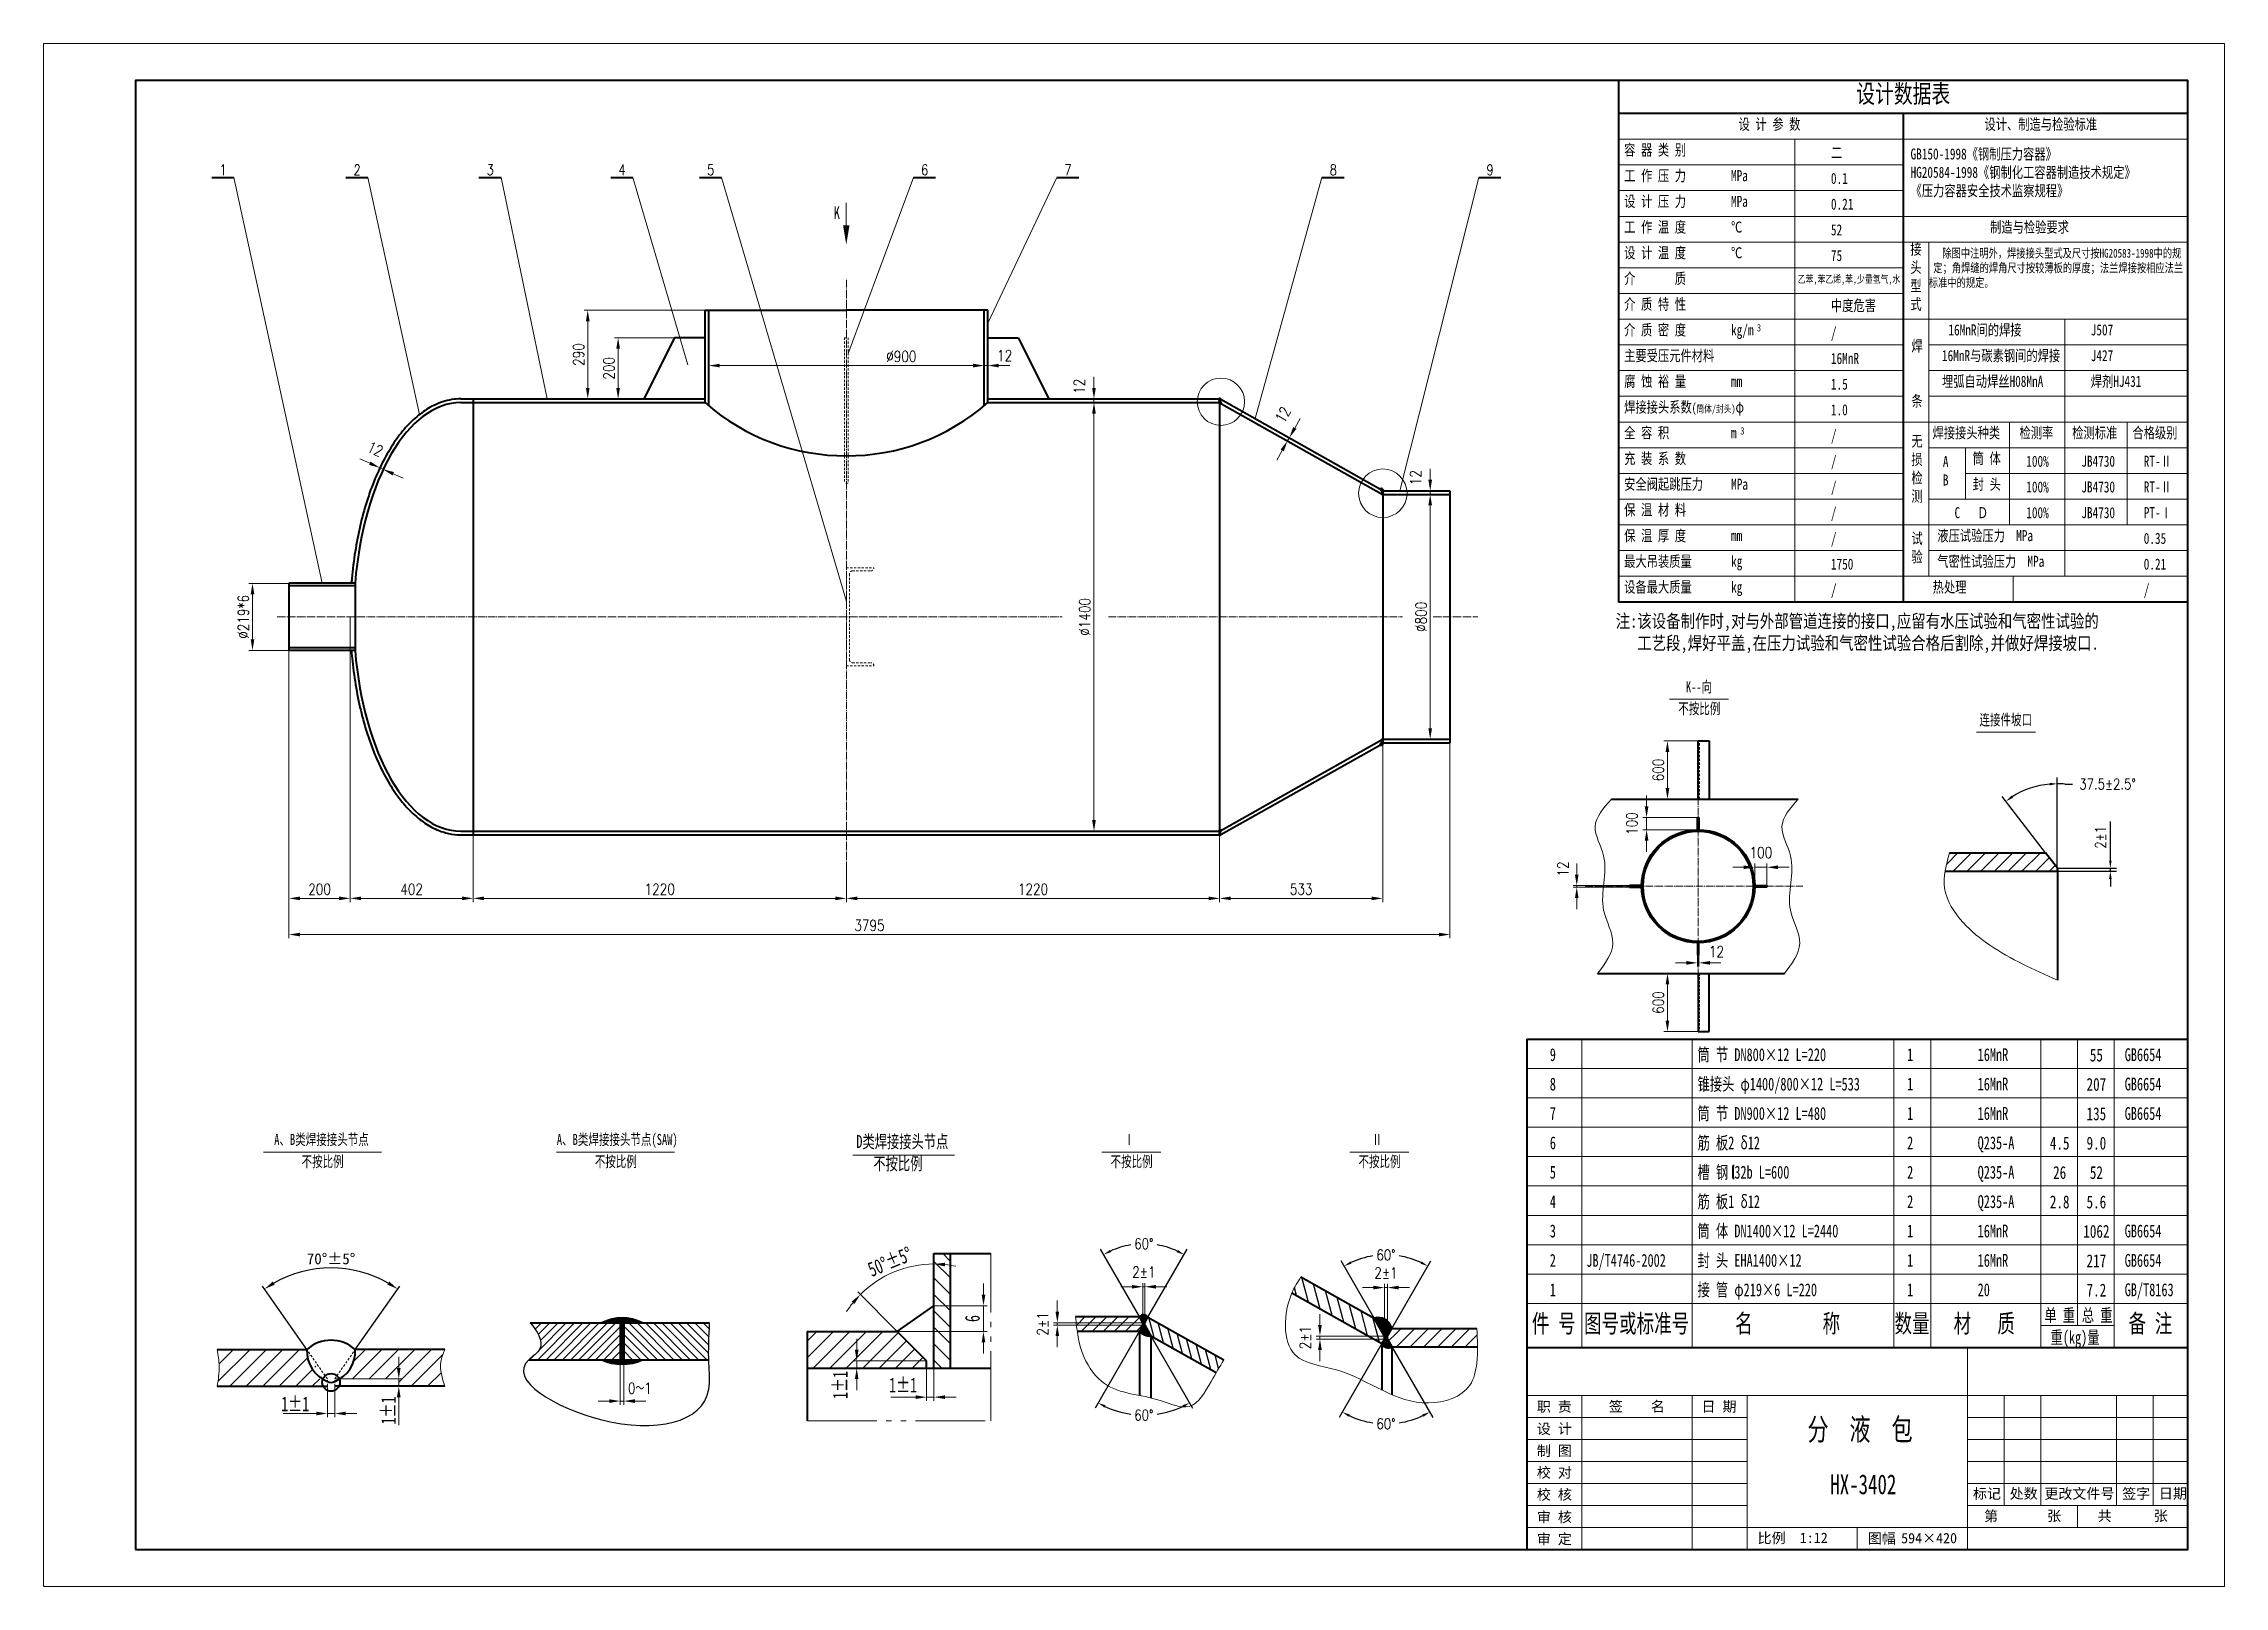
# Model space of a CAD drawing. Extents: x 588 to 16415, y -1889 to 3151.
# Drawn here: x 9287 to 16415, y -1889 to 3151 of the extents above; entities that cross this region are included whole.
import ezdxf
from ezdxf.enums import TextEntityAlignment as Align

# ---------------------------------------------------------------- set-up
doc = ezdxf.new("R2010")
doc.units = 0
doc.header["$LTSCALE"] = 10
doc.header["$PDMODE"] = 1
for name, pattern in [('JXX-L', [2.95, 1.9, -0.25, 0.15, -0.25, 0.15, -0.25]), ('XX-L', [1.25, 0.75, -0.5]), ('ZXX-L', [3.28, 2.5, -0.3, 0.18, -0.3])]:
    doc.linetypes.add(name, pattern=pattern)
doc.layers.get('0').update_dxf_attribs({"color": 4, "linetype": 'CONTINUOUS'})
doc.layers.get('Defpoints').update_dxf_attribs({"linetype": 'CONTINUOUS'})
doc.layers.add('5剖面线层', color=2, linetype='CONTINUOUS')
doc.layers.add('7标注层', color=4, linetype='CONTINUOUS')
for name, color, linetype, lineweight in [('A 粗实线', 1, 'CONTINUOUS', 40), ('B 细实线', 7, 'CONTINUOUS', 18), ('C 文 字', 2, 'CONTINUOUS', 20), ('CAXA3', 7, 'CONTINUOUS', 25), ('E 长中心线', 3, 'ZXX-L', 18), ('G 长虚线', 6, 'XX-L', 20), ('I 长双点线', 3, 'JXX-L', 18), ('J 标注尺寸', 2, 'CONTINUOUS', 18)]:
    doc.layers.add(name, color=color, linetype=linetype, lineweight=lineweight)
doc.styles.add('HZTXT', font='SIMFANG.TTF', dxfattribs={"width": 0.75})
doc.styles.add('PC_TEXTSTYLE', font='romans.shx', dxfattribs={"width": 0.8, "bigfont": 'hzfs.shx'})
doc.styles.add('ROMANC', font='romanc', dxfattribs={"width": 0.7, "height": 6})
doc.styles.get("Standard").update_dxf_attribs({"font": 'SIMFANG.TTF'})
doc.styles.add('style2', font='SIMFANG.TTF', dxfattribs={"width": 0.7})
doc.styles.add('TH_GBDIM', font='romans.shx', dxfattribs={"width": 0.8, "bigfont": 'gbcbig.shx'})
doc.styles.add('标题中文', font='SIMFANG.TTF', dxfattribs={"width": 0.7})
doc.dimstyles.new('TH_GBDIM', dxfattribs={"dimscale": 10, "dimtxt": 3.5, "dimasz": 2.5, "dimexe": 2, "dimexo": 0, "dimgap": 1.5, "dimtad": 1, "dimdec": 1, "dimzin": 0, "dimdsep": 46, "dimtxsty": 'TH_GBDIM', "dimcen": 2.5, "dimclrd": 130, "dimclre": 130, "dimclrt": 3, "dimadec": 0, "dimazin": 0, "dimtfac": 0.714286, "dimtdec": 1, "dimtmove": 0, "dimatfit": 3, "dimfxl": 0, "dimtolj": 1, "dimtzin": 0, "dimlwd": -1, "dimlwe": -1, "dimarcsym": 0})
doc.dimstyles.new('通用标注4.0', dxfattribs={"dimscale": 12, "dimtxt": 3, "dimasz": 3, "dimexe": 1, "dimexo": 0, "dimgap": 1, "dimtad": 1, "dimdec": 0, "dimzin": 0, "dimdsep": 46, "dimtxsty": 'Standard', "dimcen": 0, "dimadec": 0, "dimazin": 0, "dimtfac": 0.375, "dimtdec": 0, "dimtmove": 2, "dimatfit": 3, "dimfxl": 0, "dimtzin": 0, "dimarcsym": 0})
pattern_1 = [(315, (10709.06277, 7860.87227), (0.224506403, 0.224506403), []), (45, (10709.06277, 7860.87227), (-0.224506403, 0.224506403), [])]
pattern_2 = [(45, (10709.06277, -5303.99315), (0.224506403, -0.224506403), []), (315, (10709.06277, -5303.99315), (-0.224506403, -0.224506403), [])]

msp = doc.modelspace()

# ---------------------------------------------------------------- texts
at = {"layer": 'C 文 字'}
for s, height, style, width, p in [('1', 33.87, 'ROMANC', 0.8, (9873.46, 2738.76)), ('2', 33.87, 'ROMANC', 0.8, (10311.87, 2738.76)), ('3', 33.87, 'ROMANC', 0.8, (10746.75, 2738.76)), ('4', 33.87, 'ROMANC', 0.8, (11177.45, 2738.76)), ('5', 33.87, 'ROMANC', 0.8, (11467.68, 2738.76)), ('6', 33.87, 'ROMANC', 0.8, (12166.86, 2738.76)), ('7', 33.87, 'ROMANC', 0.8, (12635.24, 2738.76)), ('8', 33.87, 'ROMANC', 0.8, (13502.35, 2738.76)), ('9', 33.87, 'ROMANC', 0.8, (14014.96, 2738.76)), ('55', 42, 'HZTXT', 0.75, (15996.66, -153.33)), ('207', 42, 'HZTXT', 0.75, (15996.66, -249.33)), ('135', 42, 'HZTXT', 0.75, (15996.66, -345.33)), ('4.5', 42, 'HZTXT', 0.75, (15876.66, -441.33)), ('9.0', 42, 'HZTXT', 0.75, (15996.66, -441.33)), ('26', 42, 'HZTXT', 0.75, (15876.66, -537.33)), ('52', 42, 'HZTXT', 0.75, (15996.66, -537.33)), ('2.8', 42, 'HZTXT', 0.75, (15876.66, -633.33)), ('5.6', 42, 'HZTXT', 0.75, (15996.66, -633.33)), ('1062', 42, 'HZTXT', 0.75, (15996.66, -729.33)), ('217', 42, 'HZTXT', 0.75, (15996.66, -825.33)), ('7.2', 42, 'HZTXT', 0.75, (15996.66, -921.33))]:
    msp.add_text(s, height=height, dxfattribs=dict(at, style=style, width=width)).set_placement(p, align=Align.MIDDLE)
at = {"layer": 'C 文 字', "width": 0.7}
for s, height, style, p in [('K--向', 36, '标题中文', (14654.81, 1031.87)), ('不按比例', 36, '标题中文', (14630.02, 960.85)), ('连接件坡口', 36, '标题中文', (15614.41, 924.21)), ('A、B类焊接接头节点', 36, '标题中文', (10040.7, -446.72)), ('A、B类焊接接头节点(SAW)', 36, '标题中文', (10964.52, -446.72)), ('Ⅰ', 36, '标题中文', (12818.41, -446.72)), ('Ⅱ', 36, '标题中文', (13628.63, -446.72)), ('不按比例', 36, '标题中文', (10130.2, -518.93)), ('不按比例', 36, '标题中文', (11088.59, -518.93)), ('不按比例', 36, '标题中文', (12774.5, -518.93)), ('不按比例', 36, '标题中文', (13584.73, -518.93)), ('1±1', 48, 'style2', (10063.79, -1316.95))]:
    msp.add_text(s, height=height, dxfattribs=dict(at, style=style)).set_placement(p)
at = {"layer": 'C 文 字', "style": 'style2', "width": 0.7}
msp.add_text('1±1', height=48, rotation=90, dxfattribs=at).set_placement((10438.25, -1360.04))
at = {"layer": 'C 文 字', "style": '标题中文', "oblique": 0.5}
msp.add_text('职 责', height=33.6, rotation=0.095868, dxfattribs=at).set_placement((14224.88, -1301.59), align=Align.MIDDLE_CENTER)
for s, p in [('签    名', (14494.35, -1300.34)), ('日 期', (14763.03, -1301.05)), ('设 计', (14224.88, -1373.59)), ('制 图', (14224.88, -1445.59)), ('校 对', (14224.88, -1516.32)), ('校 核', (14224.88, -1588.32)), ('标记', (15638.99, -1585.13)), ('处数', (15758.99, -1585.13)), ('更改文件号', (15940.93, -1585.13)), ('签字', (16126.74, -1585.13)), ('日期', (16246.74, -1585.13)), ('第       张', (15755.43, -1658.28)), ('共      张', (16115.43, -1658.28)), ('审 核', (14224.88, -1661.59)), ('比例', (14935.01, -1730.5)), ('图幅', (15295.01, -1731.58)), ('审 定', (14224.88, -1733.59)), ('1:12', (15072.8, -1730.5)), ('594×420', (15449.7, -1731.58))]:
    msp.add_text(s, height=33.6, rotation=0.095868, dxfattribs=at).set_placement(p, align=Align.MIDDLE)
at = {"layer": 'C 文 字', "attachment_point": 1}
for s, insert, char_height, width, style in [('设计数据表', (15212.06, 3017.46), 60, 930, 'HZTXT'), ('设 计 参 数', (14826.96, 2905.86), 36, 576, 'HZTXT'), ('设计、制造与检验标准', (15630.87, 2905.86), 36, 576, 'HZTXT'), ('容 器 类 别', (14453.16, 2821.86), 36, 576, 'HZTXT'), ('二', (15128.96, 2812.8), 36, 576, 'HZTXT'), ('GB150-1998《钢制压力容器》\\PHG20584-1998《钢制化工容器制造技术规定》\\P《压力容器安全技术监察规程》', (15389.24, 2808.67), 36, 930, 'HZTXT'), ('工 作 压 力        MPa', (14453.16, 2737.86), 36, 576, 'HZTXT'), ('0.1', (15128.96, 2728.8), 36, 576, 'HZTXT'), ('设 计 压 力        MPa', (14453.16, 2653.86), 36, 576, 'HZTXT'), ('0.21', (15128.96, 2644.8), 36, 576, 'HZTXT'), ('工 作 温 度        ℃', (14453.16, 2569.86), 36, 576, 'HZTXT'), (' 制造与检验要求', (15630.87, 2569.86), 36, 576, 'HZTXT'), ('52', (15128.96, 2560.8), 36, 576, 'HZTXT'), ('接\\P头\\P型\\P式', (15388.62, 2497.94), 36, 576, 'HZTXT'), ('设 计 温 度        ℃', (14453.16, 2485.86), 36, 576, 'HZTXT'), ('75', (15128.96, 2476.8), 36, 576, 'HZTXT'), ('   除图中注明外，焊接接头型式及尺寸按HG20583-1998中的规\\P 定；角焊缝的焊角尺寸按较薄板的厚度；法兰焊接按相应法兰标准中的规定。', (15449.05, 2480.8), 28.8, 846, 'HZTXT'), ('介       质', (14453.16, 2401.86), 36, 576, 'HZTXT'), ('乙苯,苯乙烯,苯,少量氢气,水', (15020.54, 2393.87), 24.48, 391.7, 'HZTXT'), ('介 质 特 性', (14453.16, 2317.86), 36, 576, 'HZTXT'), ('中度危害', (15128.96, 2313.65), 36, 576, 'HZTXT'), ('介 质 密 度        kg/m', (14453.16, 2233.86), 36, 576, 'HZTXT'), ('3', (14887.28, 2234.95), 24, 576, 'HZTXT'), ('/', (15128.96, 2224.8), 36, 576, 'HZTXT'), ('16MnR间的焊接', (15513.04, 2233.86), 36, 576, 'HZTXT'), ('J507', (15978.21, 2233.86), 36, 576, 'HZTXT'), ('主要受压元件材料', (14453.16, 2149.86), 36, 576, 'HZTXT'), ('16MnR', (15128.96, 2140.8), 36, 576, 'HZTXT'), ('焊\\P\\P\\P条', (15392.07, 2181.82), 36, 576, 'HZTXT'), ('16MnR与碳素钢间的焊接', (15491.95, 2149.86), 36, 576, 'HZTXT'), ('J427', (15978.21, 2149.86), 36, 576, 'HZTXT'), ('腐 蚀 裕 量        mm', (14453.16, 2065.86), 36, 576, 'HZTXT'), ('埋弧自动焊丝H08MnA          ', (15491.95, 2065.86), 36, 576, 'HZTXT'), ('焊剂HJ431', (15978.21, 2065.86), 36, 576, 'HZTXT'), ('1.5', (15128.96, 2056.8), 36, 576, 'HZTXT'), ('焊接接头系数{\\H0.8333x;(\\H0.8x;筒体/封头)}φ{\\H0.8333x;        } ', (14453.16, 1981.86), 36, 576, 'HZTXT'), ('1.0', (15128.96, 1972.8), 36, 576, 'HZTXT'), ('全 容 积           m', (14453.16, 1897.86), 36, 576, 'HZTXT'), ('3', (14833.04, 1898.04), 24, 576, 'HZTXT'), ('/', (15128.96, 1888.8), 36, 576, 'HZTXT'), ('无\\P损\\P检\\P测', (15392.07, 1870.67), 36, 576, 'HZTXT'), ('焊接接头种类', (15461.07, 1897.86), 36, 576, 'HZTXT'), ('检测率', (15745.34, 1897.86), 36, 576, 'HZTXT'), ('检测标准', (15917.73, 1897.86), 36, 576, 'HZTXT'), ('合格级别', (16114.3, 1897.86), 36, 576, 'HZTXT'), ('充 装 系 数', (14453.16, 1813.86), 36, 576, 'HZTXT'), ('/', (15128.96, 1804.8), 36, 576, 'HZTXT'), ('A\\PB', (15494.9, 1803.52), 36, 576, 'HZTXT'), ('筒 体', (15592.27, 1813.86), 36, 576, 'HZTXT'), ('100%', (15767.45, 1804.8), 36, 576, 'HZTXT'), ('JB4730', (15947.45, 1804.8), 36, 576, 'HZTXT'), ('RT-Ⅱ', (16151.45, 1804.8), 36, 576, 'HZTXT'), ('安全阀起跳压力     MPa', (14453.16, 1729.86), 36, 576, 'HZTXT'), ('/', (15128.96, 1720.8), 36, 576, 'HZTXT'), ('封 头', (15592.27, 1729.86), 36, 576, 'HZTXT'), ('100%', (15767.45, 1720.8), 36, 576, 'HZTXT'), ('JB4730', (15947.45, 1720.8), 36, 576, 'HZTXT'), ('RT-Ⅱ', (16151.45, 1720.8), 36, 576, 'HZTXT'), ('保 温 材 料', (14453.16, 1645.86), 36, 576, 'HZTXT'), ('/', (15128.96, 1636.8), 36, 576, 'HZTXT'), ('C   Ｄ', (15533.02, 1636.8), 36, 576, 'HZTXT'), ('100%', (15767.45, 1636.8), 36, 576, 'HZTXT'), ('JB4730', (15947.45, 1636.8), 36, 576, 'HZTXT'), ('PT-Ⅰ', (16151.45, 1636.8), 36, 576, 'HZTXT'), ('保 温 厚 度        mm', (14453.16, 1561.86), 36, 576, 'HZTXT'), ('/', (15128.96, 1552.8), 36, 576, 'HZTXT'), ('试\\P验', (15392.07, 1552.8), 36, 576, 'HZTXT'), ('液压试验压力  MPa', (15476.75, 1561.86), 36, 576, 'HZTXT'), ('0.35', (16151.45, 1552.8), 36, 576, 'HZTXT'), ('最大吊装质量       kg', (14453.16, 1477.86), 36, 576, 'HZTXT'), ('1750', (15128.96, 1468.8), 36, 576, 'HZTXT'), ('气密性试验压力  MPa', (15476.75, 1477.86), 36, 576, 'HZTXT'), ('0.21', (16151.45, 1468.8), 36, 576, 'HZTXT'), ('设备最大质量       kg', (14453.16, 1393.86), 36, 576, 'HZTXT'), ('/', (15128.96, 1384.8), 36, 576, 'HZTXT'), ('热处理', (15461.63, 1393.86), 36, 576, 'HZTXT'), ('/', (16151.45, 1384.8), 36, 576, 'HZTXT'), ('{\\f仿宋_GB2312|b0|i0|c134|p49;注:该设备制作时,对与外部管道连接的接口,应留有水压试验和气密性试验的\\P   工艺段,焊好平盖,在压力试验和气密性试验合格后割除,并做好焊接坡口.}', (14425.49, 1286.24), 43.2, 20609, 'PC_TEXTSTYLE')]:
    msp.add_mtext(s, dxfattribs=dict(at, insert=insert, char_height=char_height, width=width, style=style))
at = {"layer": 'J 标注尺寸', "style": '标题中文', "width": 0.7}
for s, height, p in [('K', 42, (11869.94, 2577.68)), ('9', 42, (14210.13, -172.92)), ('筒 节 DN800×12 L=220', 42, (14693.05, -172.92)), ('1', 42, (15378.02, -172.92)), ('16MnR', 42, (15608.6, -172.92)), ('GB6654', 42, (16089.24, -172.92)), ('8', 42, (14210.13, -268.92)), ('锥接头 φ1400/800×12 L=533', 42, (14693.05, -268.92)), ('1', 42, (15378.02, -268.92)), ('16MnR', 42, (15608.6, -268.92)), ('GB6654', 42, (16089.24, -268.92)), ('7', 42, (14210.13, -364.92)), ('筒 节 DN900×12 L=480', 42, (14693.05, -364.92)), ('1', 42, (15378.02, -364.92)), ('16MnR', 42, (15608.6, -364.92)), ('GB6654', 42, (16089.24, -364.92)), ('6', 42, (14210.13, -460.92)), ('筋 板2 δ12', 42, (14693.05, -460.92)), ('2', 42, (15378.02, -460.92)), ('Q235-A', 42, (15608.6, -460.92)), ('5', 42, (14210.13, -556.92)), ('槽 钢 32b L=600', 42, (14693.05, -556.92)), ('2', 42, (15378.02, -556.92)), ('Q235-A', 42, (15608.6, -556.92)), ('4', 42, (14210.13, -652.92)), ('筋 板1 δ12', 42, (14693.05, -652.92)), ('2', 42, (15378.02, -652.92)), ('Q235-A', 42, (15608.6, -652.92)), ('3', 42, (14210.13, -748.92)), ('筒 体 DN1400×12 L=2440', 42, (14693.05, -748.92)), ('1', 42, (15378.02, -748.92)), ('16MnR', 42, (15608.6, -748.92)), ('GB6654', 42, (16089.24, -748.92)), ('2', 42, (14210.13, -844.92)), ('JB/T4746-2002', 42, (14329.49, -844.92)), ('封 头 EHA1400×12', 42, (14693.05, -844.92)), ('1', 42, (15378.02, -844.92)), ('16MnR', 42, (15608.6, -844.92)), ('GB6654', 42, (16089.24, -844.92)), ('1', 42, (14210.13, -940.92)), ('接 管 φ219×6 L=220', 42, (14693.05, -940.92)), ('1', 42, (15378.02, -940.92)), ('20', 42, (15608.6, -940.92)), ('GB/T8163', 42, (16089.24, -940.92)), ('件 号', 59.976, (14151.5, -1059.87)), ('图号或标准号', 59.976, (14322.05, -1059.87)), ('名        称', 59.976, (14816.05, -1059.87)), ('数量', 59.976, (15336.96, -1059.87)), ('材   质', 59.976, (15530.13, -1059.87)), ('单 重', 42, (15826.94, -1024.36)), ('总 重', 42, (15949.04, -1024.36)), ('备 注', 59.976, (16101.92, -1059.87)), ('重(kg)量', 42, (15846.85, -1096.36)), ('分  液  包', 71.971, (15052.59, -1412.07)), ('HX-3402', 64.774, (15126.94, -1587.87))]:
    msp.add_text(s, height=height, dxfattribs=at).set_placement(p)

# ---------------------------------------------------------------- blocks, each defined once
blk = doc.blocks.new('*D63')
at = {"layer": 'C 文 字', "color": 0}
for p, q in [((11448.9, 2280.4), (11053.6, 2280.4)), ((11065.6, 2244.4), (11065.6, 2026.4)), ((11117.1, 1990.4), (11053.6, 1990.4))]:
    blk.add_line(p, q, dxfattribs=at)
for points in [[(11059.6, 2244.4), (11071.6, 2244.4), (11065.6, 2280.4)], [(11059.6, 2026.4), (11071.6, 2026.4), (11065.6, 1990.4)]]:
    blk.add_solid(points, dxfattribs=at)
at = {"layer": 'Defpoints', "color": 0}
for p in [(11448.9, 2280.4), (11065.6, 1990.4), (11117.1, 1990.4)]:
    blk.add_point(p, dxfattribs=at)
at = {"layer": 'C 文 字', "color": 0, "insert": (11035.6, 2135.4), "char_height": 36, "attachment_point": 5, "rotation": 90, "style": 'TH_GBDIM'}
blk.add_mtext('290', dxfattribs=at)
blk = doc.blocks.new('*D64')
at = {"layer": 'C 文 字', "color": 0}
for p, q in [((10690.9, 566.4), (10690.9, 346.7)), ((11910.9, 474.2), (11910.9, 346.7)), ((10726.9, 358.7), (11874.9, 358.7))]:
    blk.add_line(p, q, dxfattribs=at)
for points in [[(10726.9, 364.7), (10726.9, 352.7), (10690.9, 358.7)], [(11874.9, 364.7), (11874.9, 352.7), (11910.9, 358.7)]]:
    blk.add_solid(points, dxfattribs=at)
at = {"layer": 'Defpoints', "color": 0}
for p in [(10690.9, 566.4), (11910.9, 474.2), (11910.9, 358.7)]:
    blk.add_point(p, dxfattribs=at)
at = {"layer": 'C 文 字', "color": 0, "insert": (11300.9, 388.7), "char_height": 36, "attachment_point": 5, "style": 'TH_GBDIM'}
blk.add_mtext('1220', dxfattribs=at)
blk = doc.blocks.new('*D65')
at = {"layer": 'C 文 字', "color": 0}
for p, q in [((13130.9, 566.4), (13130.9, 346.7)), ((11910.9, 474.2), (11910.9, 346.7)), ((13094.9, 358.7), (11946.9, 358.7))]:
    blk.add_line(p, q, dxfattribs=at)
for points in [[(11946.9, 364.7), (11946.9, 352.7), (11910.9, 358.7)], [(13094.9, 364.7), (13094.9, 352.7), (13130.9, 358.7)]]:
    blk.add_solid(points, dxfattribs=at)
at = {"layer": 'Defpoints', "color": 0}
for p in [(13130.9, 566.4), (11910.9, 474.2), (11910.9, 358.7)]:
    blk.add_point(p, dxfattribs=at)
at = {"layer": 'C 文 字', "color": 0, "insert": (12520.9, 388.7), "char_height": 36, "attachment_point": 5, "style": 'TH_GBDIM'}
blk.add_mtext('1220', dxfattribs=at)
blk = doc.blocks.new('*D66')
at = {"layer": 'C 文 字', "color": 0}
for p, q in [((10288.9, 1278.4), (10288.9, 346.7)), ((10690.9, 566.4), (10690.9, 346.7)), ((10324.9, 358.7), (10654.9, 358.7))]:
    blk.add_line(p, q, dxfattribs=at)
for points in [[(10324.9, 364.7), (10324.9, 352.7), (10288.9, 358.7)], [(10654.9, 364.7), (10654.9, 352.7), (10690.9, 358.7)]]:
    blk.add_solid(points, dxfattribs=at)
at = {"layer": 'Defpoints', "color": 0}
for p in [(10288.9, 1278.4), (10690.9, 566.4), (10690.9, 358.7)]:
    blk.add_point(p, dxfattribs=at)
at = {"layer": 'C 文 字', "color": 0, "insert": (10489.9, 388.7), "char_height": 36, "attachment_point": 5, "style": 'TH_GBDIM'}
blk.add_mtext('402', dxfattribs=at)
blk = doc.blocks.new('*D67')
at = {"layer": 'C 文 字', "color": 0}
for p, q in [((10088.9, 1168.9), (10088.9, 346.7)), ((10124.9, 358.7), (10252.9, 358.7)), ((10288.9, 414.1), (10288.9, 346.7))]:
    blk.add_line(p, q, dxfattribs=at)
for points in [[(10124.9, 364.7), (10124.9, 352.7), (10088.9, 358.7)], [(10252.9, 364.7), (10252.9, 352.7), (10288.9, 358.7)]]:
    blk.add_solid(points, dxfattribs=at)
at = {"layer": 'Defpoints', "color": 0}
for p in [(10088.9, 1168.9), (10288.9, 414.1), (10288.9, 358.7)]:
    blk.add_point(p, dxfattribs=at)
at = {"layer": 'C 文 字', "color": 0, "insert": (10188.9, 388.7), "char_height": 36, "attachment_point": 5, "style": 'TH_GBDIM'}
blk.add_mtext('200', dxfattribs=at)
blk = doc.blocks.new('*D68')
at = {"layer": 'C 文 字', "color": 0}
for p, q in [((13883.9, 866.4), (13883.9, 228.5)), ((10088.9, 495.7), (10088.9, 228.5)), ((10124.9, 240.5), (13847.9, 240.5))]:
    blk.add_line(p, q, dxfattribs=at)
for points in [[(10124.9, 246.5), (10124.9, 234.5), (10088.9, 240.5)], [(13847.9, 246.5), (13847.9, 234.5), (13883.9, 240.5)]]:
    blk.add_solid(points, dxfattribs=at)
at = {"layer": 'Defpoints', "color": 0}
for p in [(13883.9, 866.4), (10088.9, 495.7), (13883.9, 240.5)]:
    blk.add_point(p, dxfattribs=at)
at = {"layer": 'C 文 字', "color": 0, "insert": (11986.4, 270.5), "char_height": 36, "attachment_point": 5, "style": 'TH_GBDIM'}
blk.add_mtext('3795', dxfattribs=at)
blk = doc.blocks.new('*D69')
at = {"layer": 'C 文 字', "color": 0}
for p, q in [((12788.2, 1978.4), (12708.2, 1978.4)), ((12720.2, 614.4), (12720.2, 1942.4)), ((12788.2, 578.4), (12708.2, 578.4))]:
    blk.add_line(p, q, dxfattribs=at)
for points in [[(12714.2, 1942.4), (12726.2, 1942.4), (12720.2, 1978.4)], [(12714.2, 614.4), (12726.2, 614.4), (12720.2, 578.4)]]:
    blk.add_solid(points, dxfattribs=at)
at = {"layer": 'Defpoints', "color": 0}
for p in [(12720.2, 1978.4), (12788.2, 1978.4), (12788.2, 578.4)]:
    blk.add_point(p, dxfattribs=at)
at = {"layer": 'C 文 字', "color": 0, "insert": (12690.2, 1278.4), "char_height": 36, "attachment_point": 5, "rotation": 90, "style": 'TH_GBDIM'}
blk.add_mtext('%%c1400', dxfattribs=at)
blk = doc.blocks.new('*D70')
at = {"layer": 'C 文 字', "color": 0}
for p, q in [((12720.2, 2026.4), (12720.2, 2062.4)), ((12763.5, 1990.4), (12708.2, 1990.4)), ((12763.5, 1978.4), (12708.2, 1978.4)), ((12720.2, 1978.4), (12720.2, 1990.4)), ((12720.2, 1942.4), (12720.2, 1906.4))]:
    blk.add_line(p, q, dxfattribs=at)
for points in [[(12714.2, 2026.4), (12726.2, 2026.4), (12720.2, 1990.4)], [(12714.2, 1942.4), (12726.2, 1942.4), (12720.2, 1978.4)]]:
    blk.add_solid(points, dxfattribs=at)
at = {"layer": 'Defpoints', "color": 0}
for p in [(12720.2, 1990.4), (12763.5, 1990.4), (12763.5, 1978.4)]:
    blk.add_point(p, dxfattribs=at)
at = {"layer": 'C 文 字', "color": 0, "insert": (12672.2, 2031.6), "char_height": 36, "attachment_point": 5, "rotation": 90, "style": 'TH_GBDIM'}
blk.add_mtext('12', dxfattribs=at)
blk = doc.blocks.new('*D71')
at = {"layer": 'C 文 字', "color": 0}
for p, q in [((10353.1, 1780.1), (10320.2, 1794.8)), ((10379.1, 1750.2), (10390.8, 1776.4)), ((10396.9, 1760.5), (10385.9, 1765.4)), ((10390.1, 1745.3), (10401.8, 1771.5)), ((10429.7, 1745.8), (10462.6, 1731.1))]:
    blk.add_line(p, q, dxfattribs=at)
for points in [[(10355.5, 1785.6), (10350.6, 1774.7), (10385.9, 1765.4)], [(10432.2, 1751.3), (10427.3, 1740.3), (10396.9, 1760.5)]]:
    blk.add_solid(points, dxfattribs=at)
at = {"layer": 'Defpoints', "color": 0}
for p in [(10379.1, 1750.2), (10385.9, 1765.4), (10390.1, 1745.3)]:
    blk.add_point(p, dxfattribs=at)
at = {"layer": 'C 文 字', "color": 0, "insert": (10370.9, 1826.5), "char_height": 36, "attachment_point": 5, "rotation": 335.88696, "style": 'TH_GBDIM'}
blk.add_mtext('12', dxfattribs=at)
blk = doc.blocks.new('*D72')
at = {"layer": 'C 文 字', "color": 0}
for p, q in [((11348.9, 2190.4), (11152.8, 2190.4)), ((11164.8, 2154.4), (11164.8, 2026.4)), ((11175.1, 1990.4), (11152.8, 1990.4))]:
    blk.add_line(p, q, dxfattribs=at)
for points in [[(11158.8, 2154.4), (11170.8, 2154.4), (11164.8, 2190.4)], [(11158.8, 2026.4), (11170.8, 2026.4), (11164.8, 1990.4)]]:
    blk.add_solid(points, dxfattribs=at)
at = {"layer": 'Defpoints', "color": 0}
for p in [(11348.9, 2190.4), (11164.8, 1990.4), (11175.1, 1990.4)]:
    blk.add_point(p, dxfattribs=at)
at = {"layer": 'C 文 字', "color": 0, "insert": (11134.8, 2090.4), "char_height": 36, "attachment_point": 5, "rotation": 90, "style": 'TH_GBDIM'}
blk.add_mtext('200', dxfattribs=at)
blk = doc.blocks.new('*D73')
at = {"layer": 'C 文 字', "color": 0}
for p, q in [((13663.9, 889.6), (13663.9, 346.7)), ((13130.9, 411), (13130.9, 346.7)), ((13627.9, 358.7), (13166.9, 358.7))]:
    blk.add_line(p, q, dxfattribs=at)
for points in [[(13166.9, 364.7), (13166.9, 352.7), (13130.9, 358.7)], [(13627.9, 364.7), (13627.9, 352.7), (13663.9, 358.7)]]:
    blk.add_solid(points, dxfattribs=at)
at = {"layer": 'Defpoints', "color": 0}
for p in [(13663.9, 889.6), (13130.9, 411), (13130.9, 358.7)]:
    blk.add_point(p, dxfattribs=at)
at = {"layer": 'C 文 字', "color": 0, "insert": (13397.4, 388.7), "char_height": 36, "attachment_point": 5, "style": 'TH_GBDIM'}
blk.add_mtext('533', dxfattribs=at)
blk = doc.blocks.new('*D74')
at = {"layer": 'C 文 字', "color": 0}
for p, q in [((13376.5, 1895.2), (13394.2, 1926.6)), ((13353, 1853.4), (13342.5, 1859.3)), ((13358.9, 1863.9), (13348.4, 1869.8)), ((13353, 1853.4), (13358.9, 1863.9)), ((13335.3, 1822), (13317.7, 1790.7))]:
    blk.add_line(p, q, dxfattribs=at)
for points in [[(13330.1, 1825), (13340.6, 1819.1), (13353, 1853.4)], [(13371.3, 1898.2), (13381.8, 1892.3), (13358.9, 1863.9)]]:
    blk.add_solid(points, dxfattribs=at)
at = {"layer": 'Defpoints', "color": 0}
for p in [(13353, 1853.4), (13358.9, 1863.9), (13358.9, 1863.9)]:
    blk.add_point(p, dxfattribs=at)
at = {"layer": 'C 文 字', "color": 0, "insert": (13337.9, 1938.8), "char_height": 36, "attachment_point": 5, "rotation": 60.62694, "style": 'TH_GBDIM'}
blk.add_mtext('12', dxfattribs=at)
blk = doc.blocks.new('*D75')
at = {"layer": 'C 文 字', "color": 0}
for p, q in [((13810.2, 1678.4), (13831.2, 1678.4)), ((13819.2, 1642.4), (13819.2, 914.4)), ((13810.2, 878.4), (13831.2, 878.4))]:
    blk.add_line(p, q, dxfattribs=at)
for points in [[(13813.2, 1642.4), (13825.2, 1642.4), (13819.2, 1678.4)], [(13813.2, 914.4), (13825.2, 914.4), (13819.2, 878.4)]]:
    blk.add_solid(points, dxfattribs=at)
at = {"layer": 'Defpoints', "color": 0}
for p in [(13810.2, 1678.4), (13810.2, 878.4), (13819.2, 878.4)]:
    blk.add_point(p, dxfattribs=at)
at = {"layer": 'C 文 字', "color": 0, "insert": (13789.2, 1278.4), "char_height": 36, "attachment_point": 5, "rotation": 90, "style": 'TH_GBDIM'}
blk.add_mtext('%%c800', dxfattribs=at)
blk = doc.blocks.new('*D76')
at = {"layer": 'C 文 字', "color": 0}
for p, q in [((13819.2, 1726.4), (13819.2, 1762.4)), ((13831.2, 1690.4), (13807.2, 1690.4)), ((13831.2, 1678.4), (13807.2, 1678.4)), ((13819.2, 1678.4), (13819.2, 1690.4)), ((13819.2, 1642.4), (13819.2, 1606.4))]:
    blk.add_line(p, q, dxfattribs=at)
for points in [[(13813.2, 1726.4), (13825.2, 1726.4), (13819.2, 1690.4)], [(13813.2, 1642.4), (13825.2, 1642.4), (13819.2, 1678.4)]]:
    blk.add_solid(points, dxfattribs=at)
at = {"layer": 'Defpoints', "color": 0}
for p in [(13819.2, 1690.4), (13831.2, 1690.4), (13831.2, 1678.4)]:
    blk.add_point(p, dxfattribs=at)
at = {"layer": 'C 文 字', "color": 0, "insert": (13771.2, 1733.2), "char_height": 36, "attachment_point": 5, "rotation": 90, "style": 'TH_GBDIM'}
blk.add_mtext('12', dxfattribs=at)
blk = doc.blocks.new('*D77')
at = {"layer": 'C 文 字', "color": 0}
for p, q in [((11460.9, 2112.2), (11460.9, 2087.3)), ((11496.9, 2099.3), (12324.9, 2099.3)), ((12360.9, 2112.2), (12360.9, 2087.3))]:
    blk.add_line(p, q, dxfattribs=at)
for points in [[(11496.9, 2105.3), (11496.9, 2093.3), (11460.9, 2099.3)], [(12324.9, 2105.3), (12324.9, 2093.3), (12360.9, 2099.3)]]:
    blk.add_solid(points, dxfattribs=at)
at = {"layer": 'Defpoints', "color": 0}
for p in [(11460.9, 2112.2), (12360.9, 2112.2), (12360.9, 2099.3)]:
    blk.add_point(p, dxfattribs=at)
at = {"layer": 'C 文 字', "color": 0, "insert": (12090.5, 2129.3), "char_height": 36, "attachment_point": 5, "style": 'TH_GBDIM'}
blk.add_mtext('%%c900', dxfattribs=at)
blk = doc.blocks.new('*D78')
at = {"layer": 'C 文 字', "color": 0}
for p, q in [((12324.9, 2099.3), (12288.9, 2099.3)), ((12360.9, 2087.3), (12360.9, 2111.3)), ((12360.9, 2099.3), (12372.9, 2099.3)), ((12372.9, 2087.3), (12372.9, 2111.3)), ((12408.9, 2099.3), (12444.9, 2099.3))]:
    blk.add_line(p, q, dxfattribs=at)
for points in [[(12324.9, 2105.3), (12324.9, 2093.3), (12360.9, 2099.3)], [(12408.9, 2105.3), (12408.9, 2093.3), (12372.9, 2099.3)]]:
    blk.add_solid(points, dxfattribs=at)
at = {"layer": 'Defpoints', "color": 0}
for p in [(12360.9, 2087.3), (12372.9, 2099.3), (12372.9, 2087.3)]:
    blk.add_point(p, dxfattribs=at)
at = {"layer": 'C 文 字', "color": 0, "insert": (12428.5, 2132.1), "char_height": 36, "attachment_point": 5, "style": 'TH_GBDIM'}
blk.add_mtext('12', dxfattribs=at)
blk = doc.blocks.new('*D23')
at = {"layer": 'Defpoints', "color": 0}
for p in [(3237.53, 4833.7), (3244.87, 4832.92), (3234.87, 4816.32), (3242.87, 4808.32), (3244.87, 4806.32)]:
    blk.add_point(p, dxfattribs=at)
at = {"layer": 'J 标注尺寸', "color": 0, "lineweight": -2}
for p, q in [((3244.87, 4832.92), (3244.87, 4835.67)), ((3234.87, 4816.32), (3224.11, 4827.07))]:
    blk.add_line(p, q, dxfattribs=at)
for start, end in [(90, 135), (77.86737, 83.93369), (141.06631, 147.13263)]:
    blk.add_arc((3244.87, 4806.32), 28.35, start, end, dxfattribs=at)
at = {"layer": 'J 标注尺寸', "color": 0}
for points in [[(3247.84, 4834.01), (3247.89, 4835.01), (3244.87, 4834.67)], [(3222.44, 4824.47), (3223.19, 4823.8), (3224.82, 4826.36)]]:
    blk.add_solid(points, dxfattribs=at)
at = {"layer": 'J 标注尺寸', "color": 0, "insert": (3232.87, 4835.28), "char_height": 4, "attachment_point": 5, "rotation": 22.5, "style": 'style2'}
blk.add_mtext('{\\f仿宋_GB2312|b0|i0|c134|p49;50°±5°}', dxfattribs=at)
blk = doc.blocks.new('*D22')
at = {"layer": 'Defpoints', "color": 0}
for p in [(3244.87, 4823.32), (3258.35, 4823.32), (3234.87, 4816.32)]:
    blk.add_point(p, dxfattribs=at)
at = {"layer": 'J 标注尺寸', "color": 0, "lineweight": -2}
for p, q in [((3258.35, 4826.32), (3258.35, 4829.32)), ((3244.87, 4823.32), (3259.35, 4823.32)), ((3258.35, 4816.32), (3258.35, 4823.32)), ((3234.87, 4816.32), (3259.35, 4816.32)), ((3258.35, 4813.32), (3258.35, 4810.32))]:
    blk.add_line(p, q, dxfattribs=at)
at = {"layer": 'J 标注尺寸', "color": 0}
for points in [[(3257.85, 4826.32), (3258.85, 4826.32), (3258.35, 4823.32)], [(3257.85, 4813.32), (3258.85, 4813.32), (3258.35, 4816.32)]]:
    blk.add_solid(points, dxfattribs=at)
at = {"layer": 'J 标注尺寸', "color": 0, "insert": (3255.35, 4819.82), "char_height": 4, "attachment_point": 5, "rotation": 90, "style": 'style2'}
blk.add_mtext('6', dxfattribs=at)
blk = doc.blocks.new('*D79')
at = {"layer": 'Defpoints', "color": 0}
for p in [(10303.3, -856.7), (10147.3, -1115.2), (10305.7, -1115.2), (10214.5, -1211.2), (10238.5, -1211.2)]:
    blk.add_point(p, dxfattribs=at)
at = {"layer": 'J 标注尺寸', "color": 0, "lineweight": -2}
for p, q in [((10147.3, -1115.2), (10002, -907.7)), ((10305.7, -1115.2), (10451, -907.7))]:
    blk.add_line(p, q, dxfattribs=at)
blk.add_arc((10226.5, -1228.3), 379.5, 60.43785, 119.56215, dxfattribs=at)
at = {"layer": 'J 标注尺寸', "color": 0}
for points in [[(10042.5, -903.3), (10036.1, -893.2), (10008.9, -917.5)], [(10416.9, -893.2), (10410.5, -903.3), (10444.2, -917.5)]]:
    blk.add_solid(points, dxfattribs=at)
at = {"layer": 'J 标注尺寸', "color": 0, "insert": (10226.5, -818.9), "char_height": 36, "attachment_point": 5}
blk.add_mtext('{\\f仿宋_GB2312|b0|i0|c134|p49;70°±5°}', dxfattribs=at)
blk = doc.blocks.new('*D80')
at = {"layer": 'C 文 字', "color": 0}
for p, q in [((14695.2, 873), (14582.7, 873)), ((14594.7, 837), (14594.7, 719)), ((14601, 683), (14582.7, 683))]:
    blk.add_line(p, q, dxfattribs=at)
for points in [[(14588.7, 837), (14600.7, 837), (14594.7, 873)], [(14588.7, 719), (14600.7, 719), (14594.7, 683)]]:
    blk.add_solid(points, dxfattribs=at)
at = {"layer": 'Defpoints', "color": 0}
for p in [(14695.2, 873), (14594.7, 683), (14601, 683)]:
    blk.add_point(p, dxfattribs=at)
at = {"layer": 'C 文 字', "color": 0, "insert": (14564.7, 778), "char_height": 36, "attachment_point": 5, "rotation": 90, "style": 'TH_GBDIM'}
blk.add_mtext('600', dxfattribs=at)
blk = doc.blocks.new('*D81')
at = {"layer": 'C 文 字', "color": 0}
for p, q in [((14601, 113.4), (14582.7, 113.4)), ((14594.7, -40.6), (14594.7, 77.4)), ((14695.2, -76.6), (14582.7, -76.6))]:
    blk.add_line(p, q, dxfattribs=at)
for points in [[(14588.7, 77.4), (14600.7, 77.4), (14594.7, 113.4)], [(14588.7, -40.6), (14600.7, -40.6), (14594.7, -76.6)]]:
    blk.add_solid(points, dxfattribs=at)
at = {"layer": 'Defpoints', "color": 0}
for p in [(14594.7, 113.4), (14601, 113.4), (14695.2, -76.6)]:
    blk.add_point(p, dxfattribs=at)
at = {"layer": 'C 文 字', "color": 0, "insert": (14564.7, 18.4), "char_height": 36, "attachment_point": 5, "rotation": 90, "style": 'TH_GBDIM'}
blk.add_mtext('600', dxfattribs=at)
blk = doc.blocks.new('*D82')
at = {"layer": 'C 文 字', "color": 0}
for p, q in [((14844, 460.3), (14808, 460.3)), ((14880, 398.2), (14880, 472.3)), ((14880, 460.3), (14920, 460.3)), ((14920, 400.6), (14920, 472.3)), ((14956, 460.3), (14992, 460.3))]:
    blk.add_line(p, q, dxfattribs=at)
for points in [[(14844, 466.3), (14844, 454.3), (14880, 460.3)], [(14956, 466.3), (14956, 454.3), (14920, 460.3)]]:
    blk.add_solid(points, dxfattribs=at)
at = {"layer": 'Defpoints', "color": 0}
for p in [(14920, 460.3), (14880, 398.2), (14920, 400.6)]:
    blk.add_point(p, dxfattribs=at)
at = {"layer": 'C 文 字', "color": 0, "insert": (14900, 508.3), "char_height": 36, "attachment_point": 5, "style": 'TH_GBDIM'}
blk.add_mtext('100', dxfattribs=at)
blk = doc.blocks.new('*D83')
at = {"layer": 'C 文 字', "color": 0}
for p, q in [((14298.2, 436.6), (14298.2, 472.6)), ((14470.4, 400.6), (14286.2, 400.6)), ((14470.4, 395.8), (14286.2, 395.8)), ((14298.2, 395.8), (14298.2, 400.6)), ((14298.2, 359.8), (14298.2, 323.8))]:
    blk.add_line(p, q, dxfattribs=at)
for points in [[(14292.2, 436.6), (14304.2, 436.6), (14298.2, 400.6)], [(14292.2, 359.8), (14304.2, 359.8), (14298.2, 395.8)]]:
    blk.add_solid(points, dxfattribs=at)
at = {"layer": 'Defpoints', "color": 0}
for p in [(14298.2, 400.6), (14470.4, 400.6), (14470.4, 395.8)]:
    blk.add_point(p, dxfattribs=at)
at = {"layer": 'C 文 字', "color": 0, "insert": (14253.2, 454.6), "char_height": 36, "attachment_point": 5, "rotation": 90, "style": 'TH_GBDIM'}
blk.add_mtext('12', dxfattribs=at)
blk = doc.blocks.new('*D84')
at = {"layer": '7标注层', "color": 130}
for p, q in [((15869, 457.4), (15869, 753.1)), ((15894, 732), (15919, 732)), ((15830.7, 507.4), (15689, 692))]:
    blk.add_line(p, q, dxfattribs=at)
for start, end in [(95.19625, 122.30375), (84.80375, 90)]:
    blk.add_arc((15869, 457.4), 275.8, start, end, dxfattribs=at)
for points in [[(15843.9, 736.1), (15844.3, 727.8), (15869, 733.1)], [(15724.1, 687), (15719.3, 693.9), (15701.2, 676.1)]]:
    blk.add_solid(points, dxfattribs=at)
at = {"layer": 'Defpoints', "color": 0}
for p in [(15752.5, 707.3), (15830.7, 507.4), (15869, 457.4), (15869, 457.4), (15869, 91.3)]:
    blk.add_point(p, dxfattribs=at)
at = {"layer": '7标注层', "color": 3, "insert": (16033.3, 732), "char_height": 35, "attachment_point": 5, "style": 'TH_GBDIM'}
blk.add_mtext('\\A1;37.5%%p2.5%%d', dxfattribs=at)
blk = doc.blocks.new('*D85')
at = {"layer": '7标注层', "color": 130}
for p, q in [((16042.4, 482.4), (16042.4, 609.4)), ((15869, 457.4), (16062.4, 457.4)), ((15869, 447.4), (16062.4, 447.4)), ((16042.4, 447.4), (16042.4, 457.4)), ((16042.4, 422.4), (16042.4, 397.4))]:
    blk.add_line(p, q, dxfattribs=at)
for points in [[(16038.2, 482.4), (16046.5, 482.4), (16042.4, 457.4)], [(16038.2, 422.4), (16046.5, 422.4), (16042.4, 447.4)]]:
    blk.add_solid(points, dxfattribs=at)
at = {"layer": 'Defpoints', "color": 0}
for p in [(15869, 457.4), (15869, 447.4), (16042.4, 457.4)]:
    blk.add_point(p, dxfattribs=at)
at = {"layer": '7标注层', "color": 3, "insert": (16009.9, 558.4), "char_height": 35, "attachment_point": 5, "rotation": 90, "style": 'TH_GBDIM'}
blk.add_mtext('\\A1;2%%p1', dxfattribs=at)
blk = doc.blocks.new('CAXBLOCK78', base_point=(2246.4, -14.5))
at = {"color": 0}
for p, q in [((-1182.8, -2197.9), (-1273.9, -2106.9)), ((-1205.3, -2197.9), (-1273.9, -2129.3)), ((-1160.4, -2197.9), (-1260.4, -2097.9)), ((-1137.9, -2197.9), (-1237.9, -2097.9)), ((-1115.5, -2197.9), (-1215.5, -2097.9)), ((-1093, -2197.9), (-1193, -2097.9)), ((-1070.6, -2197.9), (-1170.6, -2097.9)), ((-1048.1, -2197.9), (-1148.1, -2097.9)), ((-1043, -2180.6), (-1125.7, -2097.9)), ((-1042.7, -2158.5), (-1103.2, -2097.9)), ((-1042, -2136.7), (-1080.8, -2097.9)), ((-1041.2, -2115), (-1058.3, -2097.9)), ((-1227.7, -2197.9), (-1273.9, -2151.8)), ((-1250.2, -2197.9), (-1273.9, -2174.2)), ((-1272.6, -2197.9), (-1273.9, -2196.7))]:
    blk.add_line(p, q, dxfattribs=at)
blk = doc.blocks.new('CAXBLOCK77', base_point=(2246.4, -14.5))
at = {"color": 0}
for p, q in [((-1525, -2102.2), (-1520.8, -2097.9)), ((-1515.3, -2114.9), (-1498.3, -2097.9)), ((-1508.5, -2197.9), (-1408.5, -2097.9)), ((-1507.1, -2129.2), (-1475.9, -2097.9)), ((-1504.7, -2171.6), (-1431, -2097.9)), ((-1501.2, -2145.7), (-1453.4, -2097.9)), ((-1486.1, -2197.9), (-1386.1, -2097.9)), ((-1463.6, -2197.9), (-1363.6, -2097.9)), ((-1441.2, -2197.9), (-1341.2, -2097.9)), ((-1418.7, -2197.9), (-1318.7, -2097.9)), ((-1396.3, -2197.9), (-1296.3, -2097.9)), ((-1373.8, -2197.9), (-1283.9, -2108)), ((-1351.4, -2197.9), (-1283.9, -2130.5)), ((-1531, -2197.9), (-1520.6, -2187.6)), ((-1328.9, -2197.9), (-1283.9, -2152.9)), ((-1306.5, -2197.9), (-1283.9, -2175.4)), ((-1284, -2197.9), (-1283.9, -2197.8))]:
    blk.add_line(p, q, dxfattribs=at)
blk = doc.blocks.new('*D89')
at = {"layer": 'C 文 字', "color": 0}
for p, q in [((11171.7, -1148.4), (11171.7, -1295.6)), ((11183.7, -1148.4), (11183.7, -1295.6)), ((11135.7, -1283.6), (11099.7, -1283.6)), ((11171.7, -1283.6), (11183.7, -1283.6)), ((11219.7, -1283.6), (11255.7, -1283.6))]:
    blk.add_line(p, q, dxfattribs=at)
for points in [[(11135.7, -1277.6), (11135.7, -1289.6), (11171.7, -1283.6)], [(11219.7, -1277.6), (11219.7, -1289.6), (11183.7, -1283.6)]]:
    blk.add_solid(points, dxfattribs=at)
at = {"layer": 'Defpoints', "color": 0}
for p in [(11171.7, -1148.4), (11183.7, -1148.4), (11183.7, -1283.6)]:
    blk.add_point(p, dxfattribs=at)
at = {"layer": 'C 文 字', "color": 0, "insert": (11235.9, -1241.7), "char_height": 36, "attachment_point": 5, "style": 'TH_GBDIM'}
blk.add_mtext('0～1', dxfattribs=at)
blk = doc.blocks.new('*D90')
at = {"layer": 'C 文 字', "color": 0}
for p, q in [((12844.4, -910.1), (12808.4, -910.1)), ((12880.4, -1027.5), (12880.4, -898.1)), ((12880.4, -910.1), (12886.5, -910.1)), ((12886.5, -1027.5), (12886.5, -898.1)), ((12922.5, -910.1), (12958.5, -910.1))]:
    blk.add_line(p, q, dxfattribs=at)
for points in [[(12844.4, -904.1), (12844.4, -916.1), (12880.4, -910.1)], [(12922.5, -904.1), (12922.5, -916.1), (12886.5, -910.1)]]:
    blk.add_solid(points, dxfattribs=at)
at = {"layer": 'Defpoints', "color": 0}
for p in [(12886.5, -910.1), (12880.4, -1027.5), (12886.5, -1027.5)]:
    blk.add_point(p, dxfattribs=at)
at = {"layer": 'C 文 字', "color": 0, "insert": (12883.4, -862.1), "char_height": 36, "attachment_point": 5, "style": 'TH_GBDIM'}
blk.add_mtext('2%%p1', dxfattribs=at)
blk = doc.blocks.new('*D91')
at = {"layer": '7标注层', "color": 130}
for p, q in [((12868.9, -1007.5), (12742, -787.7)), ((12896.8, -1009.6), (13024.9, -787.7))]:
    blk.add_line(p, q, dxfattribs=at)
for start, end in [(99.41094, 114.55104), (65.44896, 80.58906)]:
    blk.add_arc((12883.4, -1032.7), 263, start, end, dxfattribs=at)
for points in [[(12776.1, -797.2), (12772.3, -789.8), (12752, -805)], [(12994.6, -789.8), (12990.8, -797.2), (13014.9, -805)]]:
    blk.add_solid(points, dxfattribs=at)
at = {"layer": 'Defpoints', "color": 0}
for p in [(12929.1, -773.8), (12868.9, -1007.5), (12880.4, -1027.5), (12886.5, -1027.5), (12896.8, -1009.6)]:
    blk.add_point(p, dxfattribs=at)
at = {"layer": '7标注层', "color": 3, "insert": (12883.4, -769.8), "char_height": 35, "attachment_point": 5, "style": 'TH_GBDIM'}
blk.add_mtext('\\A1;60%%d{}{}', dxfattribs=at)
blk = doc.blocks.new('*D92')
at = {"layer": '7标注层', "color": 130}
for p, q in [((12868.9, -1055.5), (12723.8, -1306.8)), ((12906.1, -1070), (13042.8, -1306.8))]:
    blk.add_line(p, q, dxfattribs=at)
for start, end in [(244.79204, 261.73142), (278.26858, 295.20796)]:
    blk.add_arc((12883.3, -1030.5), 299, start, end, dxfattribs=at)
for points in [[(12754, -1304.7), (12757.9, -1297.3), (12733.8, -1289.4)], [(13008.7, -1297.3), (13012.6, -1304.7), (13032.8, -1289.4)]]:
    blk.add_solid(points, dxfattribs=at)
at = {"layer": 'Defpoints', "color": 0}
for p in [(12868.9, -1055.5), (12880.4, -1035.5), (12886.5, -1036), (12906.1, -1070), (12831.4, -1325)]:
    blk.add_point(p, dxfattribs=at)
at = {"layer": '7标注层', "color": 3, "insert": (12883.3, -1329.5), "char_height": 35, "attachment_point": 5, "style": 'TH_GBDIM'}
blk.add_mtext('\\A1;60%%d{}{}', dxfattribs=at)
blk = doc.blocks.new('*D93')
at = {"layer": 'C 文 字', "color": 0}
for p, q in [((12600.4, -991.5), (12600.4, -955.5)), ((12880.4, -1027.5), (12588.4, -1027.5)), ((12880.4, -1035.5), (12588.4, -1035.5)), ((12600.4, -1027.5), (12600.4, -1035.5)), ((12600.4, -1071.5), (12600.4, -1107.5))]:
    blk.add_line(p, q, dxfattribs=at)
for points in [[(12594.4, -991.5), (12606.4, -991.5), (12600.4, -1027.5)], [(12594.4, -1071.5), (12606.4, -1071.5), (12600.4, -1035.5)]]:
    blk.add_solid(points, dxfattribs=at)
at = {"layer": 'Defpoints', "color": 0}
for p in [(12600.4, -1035.5), (12880.4, -1027.5), (12880.4, -1035.5)]:
    blk.add_point(p, dxfattribs=at)
at = {"layer": 'C 文 字', "color": 0, "insert": (12552.4, -1031.5), "char_height": 36, "attachment_point": 5, "rotation": 90, "style": 'TH_GBDIM'}
blk.add_mtext('2%%p1', dxfattribs=at)
blk = doc.blocks.new('*D94')
at = {"layer": 'C 文 字', "color": 0}
for p, q in [((13633.8, -912.8), (13597.8, -912.8)), ((13669.8, -1071.2), (13669.8, -900.8)), ((13669.8, -912.8), (13679.8, -912.8)), ((13679.8, -1071.2), (13679.8, -900.8)), ((13715.8, -912.8), (13751.8, -912.8))]:
    blk.add_line(p, q, dxfattribs=at)
for points in [[(13633.8, -906.8), (13633.8, -918.8), (13669.8, -912.8)], [(13715.8, -906.8), (13715.8, -918.8), (13679.8, -912.8)]]:
    blk.add_solid(points, dxfattribs=at)
at = {"layer": 'Defpoints', "color": 0}
for p in [(13679.8, -912.8), (13669.8, -1071.2), (13679.8, -1071.2)]:
    blk.add_point(p, dxfattribs=at)
at = {"layer": 'C 文 字', "color": 0, "insert": (13674.8, -864.8), "char_height": 36, "attachment_point": 5, "style": 'TH_GBDIM'}
blk.add_mtext('2%%p1', dxfattribs=at)
blk = doc.blocks.new('*D95')
at = {"layer": 'C 文 字', "color": 0}
for p, q in [((13458.8, -1035.2), (13458.8, -999.2)), ((13669.8, -1071.2), (13446.8, -1071.2)), ((13669.8, -1081.1), (13446.8, -1081.1)), ((13458.8, -1071.2), (13458.8, -1081.1)), ((13458.8, -1117.1), (13458.8, -1153.1))]:
    blk.add_line(p, q, dxfattribs=at)
for points in [[(13452.8, -1035.2), (13464.8, -1035.2), (13458.8, -1071.2)], [(13452.8, -1117.1), (13464.8, -1117.1), (13458.8, -1081.1)]]:
    blk.add_solid(points, dxfattribs=at)
at = {"layer": 'Defpoints', "color": 0}
for p in [(13458.8, -1081.1), (13669.8, -1071.2), (13669.8, -1081.1)]:
    blk.add_point(p, dxfattribs=at)
at = {"layer": 'C 文 字', "color": 0, "insert": (13410.8, -1076.2), "char_height": 36, "attachment_point": 5, "rotation": 90, "style": 'TH_GBDIM'}
blk.add_mtext('2%%p1', dxfattribs=at)
blk = doc.blocks.new('*D96')
at = {"layer": '7标注层', "color": 130}
for p, q in [((13661.4, -1095.8), (13522.1, -1337)), ((13694.3, -1106.2), (13827.5, -1337))]:
    blk.add_line(p, q, dxfattribs=at)
for start, end in [(245.02058, 261.33437), (278.66563, 294.97942)]:
    blk.add_arc((13674.8, -1072.5), 285.4, start, end, dxfattribs=at)
for points in [[(13552.4, -1334.9), (13556.2, -1327.5), (13532.1, -1319.7)], [(13793.4, -1327.5), (13797.3, -1334.9), (13817.5, -1319.7)]]:
    blk.add_solid(points, dxfattribs=at)
at = {"layer": 'Defpoints', "color": 0}
for p in [(13661.4, -1095.8), (13669.8, -1081.2), (13679.8, -1081.2), (13694.3, -1106.2), (13625.3, -1353.6)]:
    blk.add_point(p, dxfattribs=at)
at = {"layer": '7标注层', "color": 3, "insert": (13674.8, -1357.9), "char_height": 35, "attachment_point": 5, "style": 'TH_GBDIM'}
blk.add_mtext('\\A1;60%%d{}{}', dxfattribs=at)
blk = doc.blocks.new('*D97')
at = {"layer": '7标注层', "color": 130}
for p, q in [((13636.1, -1012.7), (13527.9, -825.3)), ((13694.3, -1046.2), (13821.8, -825.3))]:
    blk.add_line(p, q, dxfattribs=at)
for start, end in [(99.03253, 114.76844), (65.23156, 80.96747)]:
    blk.add_arc((13674.8, -1079.8), 273.9, start, end, dxfattribs=at)
for points in [[(13562, -834.8), (13558.2, -827.4), (13537.9, -842.6)], [(13791.5, -827.4), (13787.6, -834.8), (13811.8, -842.6)]]:
    blk.add_solid(points, dxfattribs=at)
at = {"layer": 'Defpoints', "color": 0}
for p in [(13722.4, -810.1), (13636.1, -1012.7), (13694.3, -1046.2), (13669.8, -1071.2), (13679.8, -1071.2)]:
    blk.add_point(p, dxfattribs=at)
at = {"layer": '7标注层', "color": 3, "insert": (13674.8, -805.9), "char_height": 35, "attachment_point": 5, "style": 'TH_GBDIM'}
blk.add_mtext('\\A1;60%%d{}{}', dxfattribs=at)
blk = doc.blocks.new('*D133')
at = {"layer": 'C 文 字', "color": 0}
for p, q in [((14526.5, 659), (14526.5, 695)), ((14692.8, 623), (14514.5, 623)), ((14695.2, 583), (14514.5, 583)), ((14526.5, 623), (14526.5, 583)), ((14526.5, 547), (14526.5, 511))]:
    blk.add_line(p, q, dxfattribs=at)
for points in [[(14520.5, 659), (14532.5, 659), (14526.5, 623)], [(14520.5, 547), (14532.5, 547), (14526.5, 583)]]:
    blk.add_solid(points, dxfattribs=at)
at = {"layer": 'Defpoints', "color": 0}
for p in [(14526.5, 583), (14692.8, 623), (14695.2, 583)]:
    blk.add_point(p, dxfattribs=at)
at = {"layer": 'C 文 字', "color": 0, "insert": (14478.5, 603), "char_height": 36, "attachment_point": 5, "rotation": 90, "style": 'TH_GBDIM'}
blk.add_mtext('100', dxfattribs=at)
blk = doc.blocks.new('*D134')
at = {"layer": 'C 文 字', "color": 0}
for p, q in [((14656.8, 148), (14620.8, 148)), ((14692.8, 173.4), (14692.8, 136)), ((14692.8, 148), (14697.6, 148)), ((14697.6, 173.4), (14697.6, 136)), ((14733.6, 148), (14769.6, 148))]:
    blk.add_line(p, q, dxfattribs=at)
for points in [[(14656.8, 154), (14656.8, 142), (14692.8, 148)], [(14733.6, 154), (14733.6, 142), (14697.6, 148)]]:
    blk.add_solid(points, dxfattribs=at)
at = {"layer": 'Defpoints', "color": 0}
for p in [(14692.8, 173.4), (14697.6, 173.4), (14697.6, 148)]:
    blk.add_point(p, dxfattribs=at)
at = {"layer": 'C 文 字', "color": 0, "insert": (14754.9, 185.1), "char_height": 36, "attachment_point": 5, "style": 'TH_GBDIM'}
blk.add_mtext('12', dxfattribs=at)
blk = doc.blocks.new('*D135')
at = {"layer": 'C 文 字', "color": 0}
for p, q in [((10088.9, 1387.9), (9957.8, 1387.9)), ((9969.8, 1351.9), (9969.8, 1204.9)), ((10088.9, 1168.9), (9957.8, 1168.9))]:
    blk.add_line(p, q, dxfattribs=at)
for points in [[(9963.8, 1351.9), (9975.8, 1351.9), (9969.8, 1387.9)], [(9963.8, 1204.9), (9975.8, 1204.9), (9969.8, 1168.9)]]:
    blk.add_solid(points, dxfattribs=at)
at = {"layer": 'Defpoints', "color": 0}
for p in [(10088.9, 1387.9), (9969.8, 1168.9), (10088.9, 1168.9)]:
    blk.add_point(p, dxfattribs=at)
at = {"layer": 'C 文 字', "color": 0, "insert": (9939.8, 1278.4), "char_height": 36, "attachment_point": 5, "rotation": 90, "style": 'TH_GBDIM'}
blk.add_mtext('%%c219*6', dxfattribs=at)
blk = doc.blocks.new('D类焊接接头节点')
at = {"layer": 'J 标注尺寸'}
h = blk.add_hatch(dxfattribs=at)
h.set_pattern_fill('ANSI31', color=256, angle=90, style=0)
h.set_pattern_definition([(135, (-3239.867, -4819.82), (-2.245064, -2.245064), [])])
h.paths.add_polyline_path([(9.5, 17.68), (5, 17.68), (5, -13.5), (9.5, -13.5)])
h = blk.add_hatch(dxfattribs=at)
h.set_pattern_fill('ANSI31', color=256, style=0)
h.set_pattern_definition([(45, (-3239.867, -4819.82), (-2.245064, 2.245064), [])])
h.paths.add_polyline_path([(-29.54, -3.5), (-29.54, -13.5), (-16.05, -13.5), (-16.05, -11.5), (3, -11.5), (-5, -3.5)])
h.paths.add_polyline_path([(3, -13.5), (3, -11.5), (-16.05, -11.5), (-16.05, -13.5)])
at = {"layer": 'A 粗实线'}
for p, q in [((5, 17.68), (20.46, 17.68)), ((5, -13.5), (5, 17.68)), ((9.5, -13.5), (9.5, 17.68)), ((-5, -3.5), (5, 3.5)), ((-29.54, -3.5), (-29.54, -27.88)), ((-29.54, -3.5), (-5, -3.5)), ((3, -11.5), (-5, -3.5)), ((3, -13.5), (3, -11.5)), ((-29.54, -13.5), (5, -13.5)), ((5, -13.5), (20.46, -13.5))]:
    blk.add_line(p, q, dxfattribs=at)
at = {"layer": 'I 长双点线'}
for p, q in [((20.46, -27.88), (20.46, 17.68)), ((-29.54, -27.88), (20.46, -27.88))]:
    blk.add_line(p, q, dxfattribs=at)
at = {"layer": 'J 标注尺寸'}
for p, q in [((-17.1, 44.45), (10.6, 44.45)), ((-16.05, -8.5), (-16.05, -5.5)), ((3, -11.5), (-17.05, -11.5)), ((-16.05, -11.5), (-16.05, -13.5)), ((3, -13.5), (-17.05, -13.5)), ((-16.05, -16.5), (-16.05, -19.5)), ((3, -13.5), (3, -22.41)), ((5, -13.5), (5, -22.41)), ((0, -21.41), (-6.74, -21.41)), ((5, -21.41), (3, -21.41)), ((8, -21.41), (11, -21.41))]:
    blk.add_line(p, q, dxfattribs=at)
for points in [[(-16.55, -8.5), (-15.55, -8.5), (-16.05, -11.5)], [(-16.55, -16.5), (-15.55, -16.5), (-16.05, -13.5)], [(0, -20.91), (0, -21.91), (3, -21.41)], [(8, -20.91), (8, -21.91), (5, -21.41)]]:
    blk.add_solid(points, dxfattribs=at)
at = {"layer": 'J 标注尺寸', "char_height": 3.5, "width": 51, "attachment_point": 1, "style": 'style2'}
for s, insert in [('D{\\f仿宋_GB2312|b0|i0|c134|p49;类焊接接头节点}', (-16.15, 49.94)), ('{\\f仿宋_GB2312|b0|i0|c134|p49;不按比例}', (-11.51, 43.93))]:
    blk.add_mtext(s, dxfattribs=dict(at, insert=insert))
at = {"layer": 'J 标注尺寸', "insert": (-20.55, -18.08), "char_height": 4, "attachment_point": 5, "rotation": 90, "style": 'style2'}
blk.add_mtext('{\\f仿宋_GB2312|b0|i0|c134|p49;1±1}', dxfattribs=at)
at = {"layer": 'J 标注尺寸', "insert": (-3.41, -18.11), "char_height": 4, "attachment_point": 5, "style": 'style2'}
blk.add_mtext('{\\f仿宋_GB2312|b0|i0|c134|p49;1±1}', dxfattribs=at)
at = {"layer": 'J 标注尺寸'}
dim = blk.add_angular_dim_2l(base=(-2.34, 13.88), line1=((5, -13.5), (5, 13.1)), line2=((3, -11.5), (-5, -3.5)), text='{\\f仿宋_GB2312|b0|i0|c134|p49;50°±5°}', dimstyle='通用标注4.0', dxfattribs=at)
dim.commit()
dim.dimension.update_dxf_attribs({"geometry": '*D23', "text_midpoint": (-7, 15.46), "insert": (-3239.87, -4819.82)})
dim = blk.add_linear_dim(base=(18.48, 3.5), p1=(-5, -3.5), p2=(5, 3.5), angle=90, text='6', dimstyle='通用标注4.0', dxfattribs=at)
dim.commit()
dim.dimension.update_dxf_attribs({"geometry": '*D22', "text_midpoint": (15.48, 0), "insert": (-3239.87, -4819.82)})

# ---------------------------------------------------------------- dimensions: what is measured, and where the dimension line sits
at = {"layer": '7标注层'}
for base, line1, line2, text, picture, middle in [((15752.5, 707.28), ((15869.04, 457.36), (15869.04, 91.3)), ((15869.04, 457.36), (15830.67, 507.36)), '37.5%%p2.5%%d', '*D84', (16033.35, 731.98)), ((12929.11, -773.76), ((12880.43, -1027.51), (12868.88, -1007.51)), ((12886.47, -1027.51), (12896.79, -1009.63)), '60%%d{}{}', '*D91', (12883.45, -769.76)), ((13722.38, -810.09), ((13669.82, -1071.16), (13636.05, -1012.68)), ((13679.82, -1071.16), (13694.25, -1046.16)), '60%%d{}{}', '*D97', (13674.82, -805.93)), ((13625.26, -1353.56), ((13669.82, -1081.16), (13661.38, -1095.78)), ((13679.82, -1081.16), (13694.25, -1106.16)), '60%%d{}{}', '*D96', (13674.82, -1357.9))]:
    dim = msp.add_angular_dim_2l(base=base, line1=line1, line2=line2, text=text, dimstyle='TH_GBDIM', override={"dimtad": 0, "dimtih": 1, "dimtoh": 1, "dimclrt": 3}, dxfattribs=at)
    dim.commit()
    dim.dimension.update_dxf_attribs({"geometry": picture, "text_midpoint": middle})
dim = msp.add_linear_dim(base=(16042.37, 457.36), p1=(15869.04, 447.36), p2=(15869.04, 457.36), angle=90, text='2%%p1', dimstyle='TH_GBDIM', override={"dimgap": 1.5, "dimtad": 1, "dimjust": 0, "dimse1": 0, "dimse2": 0, "dimsd1": 0, "dimsd2": 0, "dimclrt": 3, "dimtvp": 0}, dxfattribs=at)
dim.commit()
dim.dimension.update_dxf_attribs({"geometry": '*D85', "text_midpoint": (16009.87, 558.36)})
dim = msp.add_angular_dim_2l(base=(12831.4, -1324.96), line1=((12880.43, -1035.51), (12868.88, -1055.51)), line2=((12886.47, -1035.96), (12906.09, -1069.96)), text='60%%d{}{}', dimstyle='TH_GBDIM', override={"dimtad": 0, "dimtih": 1, "dimtoh": 1, "dimclrt": 3}, dxfattribs=at)
dim.commit()
dim.dimension.update_dxf_attribs({"geometry": '*D92', "text_midpoint": (12883.32, -1329.5), "dimtype": 162})
at = {"layer": 'C 文 字'}
for base, p1, p2, angle, picture, middle in [((11065.61, 1990.44), (11448.86, 2280.44), (11117.13, 1990.44), 90, '*D63', (11035.61, 2135.44)), ((11164.84, 1990.44), (11348.86, 2190.44), (11175.07, 1990.44), 90, '*D72', (11134.84, 2090.44)), ((11910.86, 358.66), (13130.86, 566.44), (11910.86, 474.23), 180, '*D65', (12520.86, 388.66))]:
    dim = msp.add_linear_dim(base=base, p1=p1, p2=p2, angle=angle, dimstyle='通用标注4.0', override={"dimtxsty": 'TH_GBDIM', "dimlwd": 65535, "dimlwe": 65535}, dxfattribs=at)
    dim.commit()
    dim.dimension.update_dxf_attribs({"geometry": picture, "text_midpoint": middle})
for base, p1, p2, text, picture, middle in [((12360.86, 2099.25), (11460.86, 2112.24), (12360.86, 2112.24), '%%c<>', '*D77', (12090.46, 2129.25)), ((14697.59, 147.98), (14692.79, 173.39), (14697.59, 173.39), '12', '*D134', (14754.94, 185.06)), ((11183.73, -1283.57), (11171.73, -1148.42), (11183.73, -1148.42), '0～1', '*D89', (11235.87, -1241.75))]:
    dim = msp.add_linear_dim(base=base, p1=p1, p2=p2, text=text, dimstyle='通用标注4.0', override={"dimtxsty": 'TH_GBDIM', "dimlwd": 65535, "dimlwe": 65535}, dxfattribs=at)
    dim.commit()
    dim.dimension.update_dxf_attribs({"geometry": picture, "text_midpoint": middle, "dimtype": 160})
dim = msp.add_linear_dim(base=(12372.86, 2099.25), p1=(12360.86, 2087.25), p2=(12372.86, 2087.25), dimstyle='通用标注4.0', override={"dimtxsty": 'TH_GBDIM', "dimlwd": 65535, "dimlwe": 65535}, dxfattribs=at)
dim.commit()
dim.dimension.update_dxf_attribs({"geometry": '*D78', "text_midpoint": (12428.52, 2132.13), "dimtype": 160})
for base, p1, p2, angle, picture, middle, dimtype in [((12720.16, 1990.44), (12763.47, 1978.44), (12763.47, 1990.44), 90, '*D70', (12672.16, 2031.56), 160), ((13358.87, 1863.87), (13352.99, 1853.41), (13358.87, 1863.87), 60.626938, '*D74', (13337.92, 1938.76), 161), ((10385.93, 1765.43), (10390.08, 1745.32), (10379.13, 1750.22), 155.886956, '*D71', (10370.86, 1826.5), 161), ((13819.23, 1690.44), (13831.23, 1678.44), (13831.23, 1690.44), 90, '*D76', (13771.23, 1733.21), 160)]:
    dim = msp.add_linear_dim(base=base, p1=p1, p2=p2, angle=angle, dimstyle='通用标注4.0', override={"dimtxsty": 'TH_GBDIM', "dimlwd": 65535, "dimlwe": 65535}, dxfattribs=at)
    dim.commit()
    dim.dimension.update_dxf_attribs({"geometry": picture, "text_midpoint": middle, "dimtype": dimtype})
for base, p1, p2, angle, text, picture, middle in [((12720.16, 1978.44), (12788.2, 578.44), (12788.2, 1978.44), 90, '%%c<>', '*D69', (12690.16, 1278.44)), ((13819.23, 878.44), (13810.18, 1678.44), (13810.18, 878.44), 90, '%%c<>', '*D75', (13789.23, 1278.44)), ((9969.83, 1168.94), (10088.86, 1387.94), (10088.86, 1168.94), 90, '%%c<>*6', '*D135', (9939.83, 1278.44)), ((14594.7, 682.99), (14695.19, 872.99), (14600.98, 682.99), 90, '600', '*D80', (14564.7, 777.99)), ((14526.54, 582.99), (14692.79, 622.99), (14695.19, 582.99), 90, '100', '*D133', (14478.54, 602.99)), ((14594.7, 113.39), (14695.19, -76.61), (14600.98, 113.39), 270, '600', '*D81', (14564.7, 18.39)), ((12600.39, -1035.51), (12880.43, -1027.51), (12880.43, -1035.51), 90, '2%%p1', '*D93', (12552.39, -1031.51)), ((13458.84, -1081.08), (13669.82, -1071.22), (13669.82, -1081.08), 90, '2%%p1', '*D95', (13410.84, -1076.15))]:
    dim = msp.add_linear_dim(base=base, p1=p1, p2=p2, angle=angle, text=text, dimstyle='通用标注4.0', override={"dimtxsty": 'TH_GBDIM', "dimlwd": 65535, "dimlwe": 65535}, dxfattribs=at)
    dim.commit()
    dim.dimension.update_dxf_attribs({"geometry": picture, "text_midpoint": middle})
for base, p1, p2, picture, middle in [((10690.86, 358.66), (10288.86, 1278.44), (10690.86, 566.44), '*D66', (10489.86, 388.66)), ((10288.86, 358.66), (10088.86, 1168.94), (10288.86, 414.05), '*D67', (10188.86, 388.66)), ((13883.86, 240.48), (10088.86, 495.74), (13883.86, 866.44), '*D68', (11986.36, 270.48)), ((13130.86, 358.69), (13663.86, 889.65), (13130.86, 411), '*D73', (13397.36, 388.69)), ((11910.86, 358.66), (10690.86, 566.44), (11910.86, 474.23), '*D64', (11300.86, 388.66))]:
    dim = msp.add_linear_dim(base=base, p1=p1, p2=p2, dimstyle='通用标注4.0', override={"dimtxsty": 'TH_GBDIM', "dimlwd": 65535, "dimlwe": 65535}, dxfattribs=at)
    dim.commit()
    dim.dimension.update_dxf_attribs({"geometry": picture, "text_midpoint": middle})
for base, p1, p2, text, picture, middle in [((14919.99, 460.31), (14879.99, 398.19), (14919.99, 400.59), '100', '*D82', (14899.99, 508.31)), ((12886.47, -910.14), (12880.43, -1027.51), (12886.47, -1027.51), '2%%p1', '*D90', (12883.45, -862.14)), ((13679.82, -912.81), (13669.82, -1071.22), (13679.82, -1071.22), '2%%p1', '*D94', (13674.82, -864.81))]:
    dim = msp.add_linear_dim(base=base, p1=p1, p2=p2, text=text, dimstyle='通用标注4.0', override={"dimtxsty": 'TH_GBDIM', "dimlwd": 65535, "dimlwe": 65535}, dxfattribs=at)
    dim.commit()
    dim.dimension.update_dxf_attribs({"geometry": picture, "text_midpoint": middle})
dim = msp.add_linear_dim(base=(14298.23, 400.59), p1=(14470.39, 395.79), p2=(14470.39, 400.59), angle=90, text='12', dimstyle='通用标注4.0', override={"dimtxsty": 'TH_GBDIM', "dimlwd": 65535, "dimlwe": 65535}, dxfattribs=at)
dim.commit()
dim.dimension.update_dxf_attribs({"geometry": '*D83', "text_midpoint": (14253.17, 454.6), "dimtype": 160})
at = {"layer": 'J 标注尺寸'}
dim = msp.add_angular_dim_2l(base=(10303.25, -856.71), line1=((10214.52, -1211.19), (10147.3, -1115.19)), line2=((10238.52, -1211.19), (10305.74, -1115.19)), text='{\\f仿宋_GB2312|b0|i0|c134|p49;70°±5°}', dimstyle='通用标注4.0', dxfattribs=at)
dim.commit()
dim.dimension.update_dxf_attribs({"geometry": '*D79', "text_midpoint": (10226.52, -818.87)})

# ---------------------------------------------------------------- hatches: boundary and pattern name
at = {"layer": '5剖面线层'}
h = msp.add_hatch(dxfattribs=at)
h.set_pattern_fill('ANSI31', color=256, scale=10, style=0)
h.set_pattern_definition([(45, (-63448.792, -3365.656), (-22.45064, 22.45064), [])])
edge = h.paths.add_edge_path()
edge.add_spline(control_points=[(15516.25, 507.36), (15510.8, 487.29), (15505.35, 467.21), (15502.09, 447.36)], knot_values=[0, 0, 0, 0, 59.9223276, 59.9223276, 59.9223276, 59.9223276], degree=3, periodic=0)
edge.add_line((15502.09, 447.36), (15869.04, 447.36))
edge.add_line((15869.04, 447.36), (15869.04, 457.36))
edge.add_line((15869.04, 457.36), (15830.67, 507.36))
edge.add_line((15830.67, 507.36), (15516.25, 507.36))
h = msp.add_hatch(dxfattribs=at)
h.set_pattern_fill('ANSI31', color=256, scale=10, angle=60, style=0)
h.set_pattern_definition([(105, (-52323.595, 4209.37), (-30.668145, -8.217505), [])])
edge = h.paths.add_edge_path()
edge.add_spline(control_points=[(13396.74, -877.98), (13386.22, -894.54), (13375.71, -911.1), (13367.31, -930.27)], knot_values=[0, 0, 0, 0, 12, 12, 12, 12], degree=3, periodic=0)
edge.add_line((13367.31, -930.27), (13661.38, -1095.78))
edge.add_line((13661.38, -1095.78), (13669.82, -1081.16))
edge.add_line((13669.82, -1081.16), (13669.82, -1071.16))
edge.add_line((13669.82, -1071.16), (13636.05, -1012.68))
edge.add_line((13636.05, -1012.68), (13396.74, -877.98))
h = msp.add_hatch(dxfattribs=at)
h.set_pattern_fill('ANSI37', color=256, style=0)
h.set_pattern_definition([(45, (78.554, 0), (-2.245064, 2.245064), []), (135, (78.554, 0), (-2.245064, -2.245064), [])])
h.paths.add_polyline_path([(11183.73, -1028.42), (11243.73, -1028.42, 0.2480568), (11111.73, -1028.42), (11171.73, -1028.42), (11171.73, -1148.42), (11111.73, -1148.42, 0.2229461), (11243.73, -1148.42), (11183.73, -1148.42)])
h = msp.add_hatch(dxfattribs=at)
h.set_pattern_fill('ANSI31', color=256, scale=8, style=0)
h.set_pattern_definition([(45, (-37790.302, 1996.917), (-17.960512, 17.960512), [])])
edge = h.paths.add_edge_path()
edge.add_line((12868.88, -1055.51), (12880.43, -1035.51))
edge.add_line((12880.43, -1035.51), (12880.43, -1027.51))
edge.add_line((12880.43, -1027.51), (12868.88, -1007.51))
edge.add_line((12868.88, -1007.51), (12659.71, -1007.51))
edge.add_spline(control_points=[(12659.71, -1007.51), (12661.45, -1023.55), (12663.18, -1039.6), (12665.52, -1055.51)], knot_values=[0, 0, 0, 0, 12.0272292, 12.0272292, 12.0272292, 12.0272292], degree=3, periodic=0)
edge.add_line((12665.52, -1055.51), (12868.88, -1055.51))
h = msp.add_hatch(dxfattribs=at)
h.set_pattern_fill('ANSI37', color=256, scale=0.4, angle=-90, style=0)
h.set_pattern_definition([(45, (3193.246, -30185.2394), (0.89802561, -0.89802561), []), (315, (3193.246, -30185.2394), (-0.89802561, -0.89802561), [])])
h.paths.add_polyline_path([(12896.79, -1009.63), (12886.47, -1027.51), (12886.47, -1035.96), (12906.09, -1069.96, -0.2639634), (12868.88, -1055.51), (12880.43, -1035.51), (12880.43, -1027.51), (12868.88, -1007.51, -0.4599676)])
h = msp.add_hatch(dxfattribs=at)
h.set_pattern_fill('ANSI31', color=256, scale=8, angle=60, style=0)
h.set_pattern_definition([(105, (-37790.302, 1996.917), (-24.534516, -6.574004), [])])
edge = h.paths.add_edge_path()
edge.add_spline(control_points=[(13119.95, -1190.33), (13128.27, -1176.1), (13136.3, -1162.53), (13144.33, -1148.96)], knot_values=[168.1875148, 168.1875148, 168.1875148, 168.1875148, 180.498523, 180.498523, 180.498523, 180.498523], degree=3, periodic=0)
edge.add_line((13144.33, -1148.96), (12896.79, -1009.63))
edge.add_line((12896.79, -1009.63), (12886.47, -1027.51))
edge.add_line((12886.47, -1027.51), (12886.47, -1035.96))
edge.add_line((12886.47, -1035.96), (12906.09, -1069.96))
edge.add_line((12906.09, -1069.96), (13119.95, -1190.33))
h = msp.add_hatch(dxfattribs=at)
h.set_pattern_fill('ANSI31', color=256, scale=10, style=0)
h.set_pattern_definition([(45, (-52323.595, 4209.37), (-22.45064, 22.45064), [])])
edge = h.paths.add_edge_path()
edge.add_arc((13648.96, -1057.56), 46.7, 14.11973, 106.052721)
edge.add_line((13636.05, -1012.68), (13669.82, -1071.16))
edge.add_line((13669.82, -1071.16), (13669.82, -1081.16))
edge.add_line((13669.82, -1081.16), (13661.38, -1095.78))
edge.add_arc((13682.02, -1087.65), 22.19, 201.495394, 303.459586)
edge.add_line((13694.25, -1106.16), (13973.95, -1106.16))
edge.add_spline(control_points=[(13973.95, -1106.16), (13973.77, -1086.06), (13972.61, -1066.11), (13971.44, -1046.16)], knot_values=[200.25466, 200.25466, 200.25466, 200.25466, 212.3333391, 212.3333391, 212.3333391, 212.3333391], degree=3, periodic=0)
edge.add_line((13971.44, -1046.16), (13694.25, -1046.16))
h = msp.add_hatch(dxfattribs=at)
h.set_pattern_fill('ANSI37', color=256, scale=0.5, angle=-90, style=0)
h.set_pattern_definition([(45, (-1094.1602, -36018.3268), (1.122532015, -1.122532015), []), (315, (-1094.1602, -36018.3268), (-1.122532015, -1.122532015), [])])
h.paths.add_polyline_path([(13694.25, -1046.16), (13679.82, -1071.16), (13679.82, -1109.73, -0.2811317), (13661.38, -1095.78), (13669.82, -1081.16), (13669.82, -1071.16), (13636.05, -1012.68, -0.4241298)])
h.paths.add_polyline_path([(13694.25, -1106.16, -0.1725268), (13679.82, -1109.73), (13679.82, -1081.16)])
at = {"layer": 'A 粗实线'}
h = msp.add_hatch(dxfattribs=at)
h.set_pattern_fill('ANSI37', color=256, scale=0.1, angle=-90, style=0)
h.set_pattern_definition(pattern_2)
h.paths.add_polyline_path([(13134.95, 1989.91), (13132.37, 1985.44), (13132.37, 1983.33), (13137.27, 1974.83, -0.2639634), (13127.97, 1978.44), (13130.86, 1983.44), (13130.86, 1985.44), (13127.97, 1990.44, -0.4599676)])
h = msp.add_hatch(dxfattribs=at)
h.set_pattern_fill('ANSI37', color=256, scale=0.1, angle=-90, style=0)
h.set_pattern_definition(pattern_2)
h.paths.add_polyline_path([(13666.74, 1690.44), (13663.86, 1685.44), (13663.86, 1677.73, -0.2811317), (13660.17, 1680.52), (13661.86, 1683.44), (13661.86, 1685.44), (13655.1, 1697.14, -0.4241298)])
h.paths.add_polyline_path([(13666.74, 1678.44, -0.1725268), (13663.86, 1677.73), (13663.86, 1683.44)])
h = msp.add_hatch(dxfattribs=at)
h.set_pattern_fill('ANSI37', color=256, scale=0.1, angle=-90, style=0)
h.set_pattern_definition(pattern_1)
h.paths.add_polyline_path([(13666.74, 866.44), (13663.86, 871.44), (13663.86, 879.15, 0.2811317), (13660.17, 876.36), (13661.86, 873.44), (13661.86, 871.44), (13655.1, 859.74, 0.4241298)])
h.paths.add_polyline_path([(13666.74, 878.44, 0.1725268), (13663.86, 879.15), (13663.86, 873.44)])
h = msp.add_hatch(dxfattribs=at)
h.set_pattern_fill('ANSI37', color=256, scale=0.1, angle=-90, style=0)
h.set_pattern_definition(pattern_1)
h.paths.add_polyline_path([(13134.95, 566.97), (13132.37, 571.44), (13132.37, 573.55), (13137.27, 582.05, 0.2639634), (13127.97, 578.44), (13130.86, 573.44), (13130.86, 571.44), (13127.97, 566.44, 0.4599676)])
at = {"layer": 'J 标注尺寸'}
h = msp.add_hatch(dxfattribs=at)
h.set_pattern_fill('ANSI31', color=256, style=0)
h.set_pattern_definition([(45, (-26419.17, -50643.15), (-26.940768, 26.940768), [])])
edge = h.paths.add_edge_path()
edge.add_ellipse((10226.52, -1222.44), major_axis=(-20.45, 20.45), ratio=1, start_angle=45, end_angle=71.152943, ccw=False)
edge.add_ellipse((10226.52, -1222.44), major_axis=(20.45, 20.45), ratio=1, start_angle=113.989663, end_angle=135, ccw=False)
edge.add_ellipse((10255.95, -1119.14), major_axis=(76.88, 76.88), ratio=1, start_angle=132.919351, end_angle=193.729861, ccw=False)
edge.add_line((10147.3, -1115.19), (9854.52, -1115.19))
edge.add_spline(control_points=[(9854.52, -1115.19), (9857.55, -1133.27), (9864.25, -1173.2), (9857.96, -1213.26), (9854.52, -1235.19)], knot_values=[0, 0, 0, 0, 4.5530851, 10.0578484, 10.0578484, 10.0578484, 10.0578484], degree=3, periodic=0)
edge.add_line((9854.52, -1235.19), (10200.55, -1235.19))
edge = h.paths.add_edge_path()
edge.add_line((10447.9, -1211.19), (10447.9, -1235.19))
edge.add_line((10447.9, -1235.19), (10459.9, -1235.19))
edge.add_line((10459.9, -1235.19), (10598.52, -1235.19))
edge.add_spline(control_points=[(10598.52, -1235.19), (10589.96, -1208.28), (10576.91, -1167.28), (10592.99, -1128.51), (10598.52, -1115.19)], knot_values=[0, 0, 0, 0, 6.7375653, 10.2637627, 10.2637627, 10.2637627, 10.2637627], degree=3, periodic=0)
edge.add_line((10598.52, -1115.19), (10305.74, -1115.19))
edge.add_ellipse((10197.08, -1119.14), major_axis=(-76.88, 76.88), ratio=1, start_angle=167.152871, end_angle=227.080649, ccw=False)
edge.add_line((10254.94, -1211.19), (10447.9, -1211.19))

# ---------------------------------------------------------------- linework, layer by layer
at = {"layer": 'A 粗实线'}
for p, q in [((14435.05, 3031.08), (14435.05, 1326.88)), ((16295.05, 2922.88), (14435.05, 2922.88)), ((15365.05, 2922.88), (15365.05, 1326.88)), ((9836.56, 2713.34), (9908.78, 2713.34)), ((10274.98, 2713.34), (10347.19, 2713.34)), ((10709.85, 2713.34), (10782.07, 2713.34)), ((11140.56, 2713.34), (11212.77, 2713.34)), ((11430.78, 2713.34), (11502.99, 2713.34)), ((12129.96, 2713.34), (12202.18, 2713.34)), ((12598.34, 2713.34), (12670.56, 2713.34)), ((13465.45, 2713.34), (13537.67, 2713.34)), ((13978.07, 2713.34), (14050.28, 2713.34)), ((11448.86, 1978.44), (11448.86, 2280.44)), ((11448.86, 2280.44), (11910.86, 2280.44)), ((11460.86, 1968.14), (11460.86, 2280.44)), ((12372.86, 2280.44), (11910.86, 2280.44)), ((12360.86, 1968.14), (12360.86, 2280.44)), ((12372.86, 1978.44), (12372.86, 2280.44)), ((11348.86, 2190.44), (11248.86, 1990.44)), ((11448.86, 2190.44), (11348.86, 2190.44)), ((12372.86, 2190.44), (12472.86, 2190.44)), ((12472.86, 2190.44), (12572.86, 1990.44)), ((10650.86, 1990.44), (11448.86, 1990.44)), ((10650.86, 1978.44), (11448.86, 1978.44)), ((10690.86, 1990.44), (10690.86, 566.44)), ((12372.86, 1990.44), (13127.97, 1990.44)), ((12372.86, 1978.44), (13127.97, 1978.44)), ((13130.86, 1985.44), (13127.97, 1990.44)), ((13130.86, 1983.44), (13127.97, 1978.44)), ((13130.86, 1990.44), (13130.86, 580.87)), ((13130.86, 1983.44), (13130.86, 1985.44)), ((13132.37, 1985.44), (13134.95, 1989.91)), ((13132.37, 1983.33), (13132.37, 1985.44)), ((13132.37, 1983.33), (13137.27, 1974.83)), ((13134.95, 1989.91), (13655.1, 1697.14)), ((13137.27, 1974.83), (13660.17, 1680.52)), ((13661.86, 1685.44), (13655.1, 1697.14)), ((13661.86, 1683.44), (13660.17, 1680.52)), ((13661.86, 1683.44), (13661.86, 1685.44)), ((13663.86, 1690.44), (13663.86, 871.44)), ((13663.86, 1685.44), (13666.74, 1690.44)), ((13663.86, 1683.44), (13666.74, 1678.44)), ((13666.74, 1690.44), (13883.86, 1690.44)), ((13666.74, 1678.44), (13883.86, 1678.44)), ((13883.86, 1690.44), (13883.86, 866.44)), ((10305.17, 1387.94), (10088.86, 1387.94)), ((10088.86, 1387.94), (10088.86, 1168.94)), ((10304.56, 1379.94), (10088.86, 1379.94)), ((10305.17, 1387.94), (10305.17, 1168.94)), ((16295.05, 1326.88), (14435.05, 1326.88)), ((10304.56, 1176.94), (10088.86, 1176.94)), ((10305.17, 1168.94), (10088.86, 1168.94)), ((13134.95, 566.97), (13655.1, 859.74)), ((13137.27, 582.05), (13660.17, 876.36)), ((13661.86, 871.44), (13655.1, 859.74)), ((13661.86, 873.44), (13660.17, 876.36)), ((13661.86, 873.44), (13661.86, 871.44)), ((13663.86, 873.44), (13666.74, 878.44)), ((13663.86, 871.44), (13666.74, 866.44)), ((13666.74, 878.44), (13883.86, 878.44)), ((13666.74, 866.44), (13883.86, 866.44)), ((14695.19, 682.99), (14695.19, 872.99)), ((14695.19, 872.99), (14731.19, 872.99)), ((14731.19, 872.99), (14731.19, 682.99)), ((14411.52, 682.99), (15022.25, 682.99)), ((10650.86, 578.44), (13127.97, 578.44)), ((13130.86, 573.44), (13127.97, 578.44)), ((13130.86, 571.44), (13127.97, 566.44)), ((13130.86, 573.44), (13130.86, 571.44)), ((13132.37, 573.55), (13137.27, 582.05)), ((13132.37, 573.55), (13132.37, 571.44)), ((13132.37, 571.44), (13134.95, 566.97)), ((14692.79, 582.99), (14692.79, 622.99)), ((14692.79, 622.99), (14697.59, 622.99)), ((14697.59, 622.99), (14697.59, 582.99)), ((10650.86, 566.44), (13127.97, 566.44)), ((15516.25, 507.36), (15830.67, 507.36)), ((15869.04, 457.36), (15830.67, 507.36)), ((15502.09, 447.36), (15869.04, 447.36)), ((15869.04, 457.36), (15869.04, 91.3)), ((15869.04, 447.36), (15869.04, 457.36)), ((14510.39, 400.59), (14470.39, 400.59)), ((14470.39, 400.59), (14470.39, 395.79)), ((14470.39, 395.79), (14510.39, 395.79)), ((14879.99, 400.59), (14919.99, 400.59)), ((14919.99, 395.79), (14879.99, 395.79)), ((14919.99, 400.59), (14919.99, 395.79)), ((14692.79, 213.39), (14692.79, 173.39)), ((14692.79, 173.39), (14697.59, 173.39)), ((14697.59, 173.39), (14697.59, 213.39)), ((14366.46, 113.39), (14977.18, 113.39)), ((14695.19, 113.39), (14695.19, -76.61)), ((14731.19, -76.61), (14731.19, 113.39)), ((14135.05, -100.92), (16295.05, -100.92)), ((14135.05, -100.92), (14135.05, -1108.92)), ((14695.19, -76.61), (14731.19, -76.61)), ((14813.1, -515.45), (14808.64, -515.45)), ((14808.64, -515.45), (14808.64, -555.48)), ((14808.64, -555.48), (14812.72, -555.48)), ((13396.74, -877.98), (13636.05, -1012.68)), ((13367.31, -930.27), (13661.38, -1095.78)), ((10877.9, -1028.42), (11171.73, -1028.42)), ((11171.73, -1028.42), (11171.73, -1148.42)), ((11183.73, -1028.42), (11463.61, -1028.42)), ((11183.73, -1028.42), (11183.73, -1148.42)), ((12659.71, -1007.51), (12868.88, -1007.51)), ((12665.52, -1055.51), (12868.88, -1055.51)), ((12880.43, -1027.51), (12868.88, -1007.51)), ((12880.43, -1035.51), (12868.88, -1055.51)), ((12868.88, -1055.51), (12868.88, -1265.38)), ((12880.43, -1035.51), (12880.43, -1027.51)), ((12886.47, -1027.51), (12896.79, -1009.63)), ((12886.47, -1035.96), (12886.47, -1027.51)), ((12886.47, -1035.96), (12906.09, -1069.96)), ((12896.79, -1009.63), (13144.33, -1148.96)), ((13669.82, -1071.16), (13636.05, -1012.68)), ((13679.82, -1071.16), (13694.25, -1046.16)), ((13694.25, -1046.16), (13971.44, -1046.16)), ((9854.52, -1115.19), (10147.3, -1115.19)), ((10598.52, -1115.19), (10305.74, -1115.19)), ((12906.09, -1069.96), (12906.09, -1273.29)), ((12906.09, -1069.96), (13119.95, -1190.33)), ((13669.82, -1081.16), (13661.38, -1095.78)), ((13661.38, -1095.78), (13661.38, -1247.61)), ((13669.82, -1081.16), (13669.82, -1071.16)), ((13679.82, -1081.16), (13679.82, -1071.16)), ((13679.82, -1081.16), (13694.25, -1106.16)), ((13694.25, -1106.16), (13973.95, -1106.16)), ((13694.25, -1106.16), (13694.25, -1262.82)), ((14135.05, -1108.92), (16295.05, -1108.92)), ((10872.75, -1148.42), (11171.73, -1148.42)), ((11183.73, -1148.42), (11461.02, -1148.42)), ((9854.52, -1235.19), (10214.52, -1235.19)), ((10598.52, -1235.19), (10238.52, -1235.19))]:
    msp.add_line(p, q, dxfattribs=at)
at = {"layer": 'A 粗实线', "color": 1}
msp.add_line((14135.05, -1108.92), (14135.05, -1768.92), dxfattribs=at)
at = {"layer": 'A 粗实线', "color": 5}
msp.add_lwpolyline([(9587.05, -1768.92), (16295.05, -1768.92), (16295.05, 3031.08), (9587.05, 3031.08)], close=True, dxfattribs=at)
at = {"layer": 'A 粗实线'}
for radius in [184.8, 180]:
    msp.add_circle((14695.19, 398.19), radius, dxfattribs=at)
for centre, radius, start, end in [((11910.86, 2504.33), 700, 228.700127, 311.299873), ((13131.23, 1987.18), 4.61, 36.241465, 135.045056), ((13135.81, 1984.83), 10.11, 219.209993, 278.356853), ((13657.69, 1688.16), 9.34, 14.11973, 106.052721), ((13664.3, 1682.14), 4.44, 201.495394, 303.459586), ((13657.69, 868.72), 9.34, 253.947279, 345.88027), ((13664.3, 874.74), 4.44, 56.540414, 158.504606), ((13135.81, 572.05), 10.11, 81.643147, 140.790007), ((13131.23, 569.69), 4.61, 224.954944, 323.758535), ((11177.73, -1153.27), 141.22, 62.137187, 117.862813), ((12881.92, -1020.53), 18.43, 36.241465, 135.045056), ((12900.22, -1029.94), 40.44, 219.209993, 278.356853), ((13648.96, -1057.56), 46.7, 14.11973, 106.052721), ((13682.02, -1087.65), 22.19, 201.495394, 303.459586), ((11177.73, -1007.76), 155.38, 244.863345, 295.136655)]:
    msp.add_arc(centre, radius, start, end, dxfattribs=at)
for centre, major_axis, ratio, start_param, end_param in [((10650.86, 1278.44), (0, 700), 0.5, 0, 1.4137227), ((10650.86, 1278.44), (0, 700), 0.5, 1.72787, 3.1415927), ((10255.95, -1119.14), (-76.88, 76.88), 1, 0.749084, 1.9652073), ((10226.52, -1203.95), (84.13, 84.13), 1, 0.056758, 1.5140383), ((10197.08, -1119.14), (76.88, 76.88), 1, 4.317978, 5.5341013), ((10226.52, -1222.44), (20.45, 20.45), 1, 5.497787143782126, 11.78097245096171), ((10226.52, -1195.16), (19.29, 19.29), 1, 3.4715545, 4.3824271)]:
    msp.add_ellipse(centre, major_axis=major_axis, ratio=ratio, start_param=start_param, end_param=end_param, dxfattribs=at)
for points, knots in [([(10650.86, 1990.44), (10640.89, 1990.44), (10630.92, 1989.64), (10611.07, 1986.46), (10601.2, 1984.08), (10581.65, 1977.77), (10571.96, 1973.84), (10547.11, 1961.68), (10532.14, 1952.27), (10503.08, 1929.87), (10489, 1916.87), (10461.89, 1887.52), (10448.86, 1871.18), (10424.04, 1835.41), (10412.24, 1816), (10390.01, 1774.4), (10379.59, 1752.23), (10360.28, 1705.47), (10351.38, 1680.88), (10335.25, 1629.7), (10328.02, 1603.1), (10315.31, 1548.3), (10309.84, 1520.11), (10300.74, 1462.57), (10297.12, 1433.24), (10293.98, 1398.37), (10293.54, 1393.16), (10293.13, 1387.94)], [0, 0, 0, 0, 0.0799811, 0.0799811, 0.1599621, 0.1599621, 0.2399432, 0.2399432, 0.3680211, 0.3680211, 0.4960991, 0.4960991, 0.624177, 0.624177, 0.752255, 0.752255, 0.8803329, 0.8803329, 1.0084109, 1.0084109, 1.1364888, 1.1364888, 1.2645667, 1.2645667, 1.3926447, 1.3926447, 1.4150807, 1.4150807, 1.4150807, 1.4150807]), ([(10293.13, 1168.94), (10294.05, 1157.23), (10295.12, 1145.56), (10299.41, 1104.44), (10303.45, 1075.31), (10313.34, 1018.3), (10319.21, 990.41), (10332.68, 936.33), (10340.29, 910.13), (10357.14, 859.85), (10366.37, 835.76), (10386.35, 790.06), (10397.08, 768.46), (10419.9, 728.08), (10431.98, 709.31), (10457.33, 674.9), (10470.6, 659.26), (10498.17, 631.39), (10512.46, 619.15), (10541.89, 598.32), (10557.02, 589.74), (10585.01, 577.69), (10597.75, 573.57), (10623.46, 568), (10636.42, 566.55), (10649.88, 566.44), (10650.37, 566.44), (10650.86, 566.44)], [1.726512, 1.726512, 1.726512, 1.726512, 1.7768785, 1.7768785, 1.9049565, 1.9049565, 2.0330344, 2.0330344, 2.1611123, 2.1611123, 2.2891903, 2.2891903, 2.4172682, 2.4172682, 2.5453462, 2.5453462, 2.6734241, 2.6734241, 2.8015021, 2.8015021, 2.92958, 2.92958, 3.0336288, 3.0336288, 3.1376777, 3.1376777, 3.1415927, 3.1415927, 3.1415927, 3.1415927])]:
    msp.add_open_spline(points, degree=3, knots=knots, dxfattribs=at)
at = {"layer": 'B 细实线'}
for p, q in [((16295.05, 2838.88), (14435.05, 2838.88)), ((15011.05, 2838.88), (15011.05, 1326.88)), ((15365.05, 2754.88), (14435.05, 2754.88)), ((15365.05, 2670.88), (14435.05, 2670.88)), ((11910.6, 2631.17), (11910.6, 2557.21)), ((16295.05, 2586.88), (14435.05, 2586.88)), ((16295.05, 2502.88), (14435.05, 2502.88)), ((15449.05, 2502.88), (15449.05, 1410.88)), ((15365.05, 2418.88), (14435.05, 2418.88)), ((15365.05, 2334.88), (14435.05, 2334.88)), ((15449.05, 2250.88), (14435.05, 2250.88)), ((16295.05, 2250.88), (15449.05, 2250.88)), ((15893.05, 2250.88), (15893.05, 1410.88)), ((15365.05, 2166.88), (14435.05, 2166.88)), ((16295.05, 2166.88), (15449.05, 2166.88)), ((15365.05, 2082.88), (14435.05, 2082.88)), ((16295.05, 2082.88), (15449.05, 2082.88)), ((15365.05, 1998.88), (14435.05, 1998.88)), ((16295.05, 1998.88), (15449.05, 1998.88)), ((16295.05, 1914.88), (14435.05, 1914.88)), ((15713.05, 1914.88), (15713.05, 1578.88)), ((16097.05, 1914.88), (16097.05, 1578.88)), ((15365.05, 1830.88), (14435.05, 1830.88)), ((16295.05, 1830.88), (15449.05, 1830.88)), ((15569.05, 1830.88), (15569.05, 1662.88)), ((15365.05, 1746.88), (14435.05, 1746.88)), ((16295.05, 1746.88), (15569.05, 1746.88)), ((15365.05, 1662.88), (14435.05, 1662.88)), ((16295.05, 1662.88), (15449.05, 1662.88)), ((16295.05, 1578.88), (14435.05, 1578.88)), ((15365.05, 1494.88), (14435.05, 1494.88)), ((16295.05, 1494.88), (15449.05, 1494.88)), ((16295.05, 1410.88), (14435.05, 1410.88)), ((15724.64, 1410.88), (15724.64, 1326.88)), ((14315.05, -1108.92), (14315.05, -100.92)), ((14675.05, -1108.92), (14675.05, -100.92)), ((15335.05, -1108.92), (15335.05, -100.92)), ((15455.05, -1108.92), (15455.05, -100.92)), ((15815.05, -1108.92), (15815.05, -100.92)), ((15935.05, -1036.92), (15935.05, -100.92)), ((16055.05, -1108.92), (16055.05, -100.92)), ((14135.05, -196.92), (16295.05, -196.92)), ((14135.05, -292.92), (16295.05, -292.92)), ((14135.05, -388.92), (16295.05, -388.92)), ((14135.05, -484.92), (16295.05, -484.92)), ((14135.05, -580.92), (16295.05, -580.92)), ((14135.05, -676.92), (16295.05, -676.92)), ((14135.05, -772.92), (16295.05, -772.92)), ((14135.05, -868.92), (16295.05, -868.92)), ((14135.05, -964.92), (16295.05, -964.92)), ((15815.05, -1036.92), (16055.05, -1036.92)), ((15575.05, -1108.92), (15575.05, -1768.92)), ((14135.05, -1264.92), (16295.05, -1264.92)), ((14315.05, -1264.92), (14315.05, -1768.92)), ((14675.05, -1264.92), (14675.05, -1768.92)), ((14855.05, -1264.92), (14855.05, -1768.92)), ((15695.05, -1264.92), (15695.05, -1624.92)), ((15815.05, -1264.92), (15815.05, -1624.92)), ((16062.81, -1264.92), (16062.81, -1624.92)), ((16182.81, -1264.92), (16182.81, -1624.92)), ((14135.05, -1336.92), (14855.05, -1336.92)), ((15575.05, -1336.92), (16295.05, -1336.92)), ((14135.05, -1408.92), (14855.05, -1408.92)), ((15575.05, -1408.92), (16295.05, -1408.92)), ((14135.05, -1480.92), (14855.05, -1480.92)), ((15575.05, -1480.92), (16295.05, -1480.92)), ((14135.05, -1552.92), (14855.05, -1552.92)), ((15575.05, -1552.92), (16295.05, -1552.92)), ((14135.05, -1624.92), (14855.05, -1624.92)), ((15575.05, -1624.92), (16295.05, -1624.92)), ((15935.05, -1696.92), (15935.05, -1624.92)), ((14135.05, -1696.92), (16295.05, -1696.92)), ((15215.05, -1696.92), (15215.05, -1768.92))]:
    msp.add_line(p, q, dxfattribs=at)
msp.add_lwpolyline([(9287.05, -1888.92), (16415.05, -1888.92), (16415.05, 3151.08), (9287.05, 3151.08)], close=True, dxfattribs=at)
msp.add_solid([(11900.1, 2557.21), (11921.1, 2557.21), (11910.6, 2494.21)], dxfattribs=at)
at = {"layer": 'C 文 字'}
for p, q in [((10197.01, 1387.94), (9908.78, 2713.34)), ((10515.67, 1939.56), (10347.19, 2713.34)), ((10932.59, 1990.44), (10782.07, 2713.34)), ((11392.39, 2102.26), (11212.77, 2713.34)), ((11910.86, 1328.43), (11502.99, 2713.34)), ((11916.86, 2139.15), (12129.96, 2713.34)), ((12372.86, 2237.58), (12598.34, 2713.34)), ((13247.05, 1926.81), (13465.45, 2713.34)), ((13720.13, 1690.44), (13978.07, 2713.34))]:
    msp.add_line(p, q, dxfattribs=at)
for centre, radius in [((13135.04, 1981.2), 77.3), ((13664.3, 1682.14), 79.32)]:
    msp.add_circle(centre, radius, dxfattribs=at)
for points in [[(14411.52, 682.99), (14358.32, 592.99), (14386.08, 498.22), (14386.08, 320.24), (14416.15, 211.6), (14366.46, 113.39)], [(15022.25, 682.99), (14969.04, 592.99), (14996.8, 498.22), (14996.8, 320.24), (15026.88, 211.6), (14977.18, 113.39)], [(15516.25, 507.36), (15500.54, 391.86), (15561.15, 279.72), (15648.7, 205.7), (15869.04, 91.3)], [(13396.74, -877.98), (13367.31, -930.27), (13378.13, -1132.58), (13512.98, -1181.99), (13814.12, -1289.77), (13948.97, -1231.39), (13971.44, -1159.53), (13971.44, -1046.16)], [(12659.71, -1007.51), (12688.09, -1140.76), (12755.01, -1226.59), (12937.06, -1281.77), (13031.51, -1301.14), (13103.16, -1219.33), (13144.33, -1148.96)]]:
    msp.add_spline(points, degree=3, dxfattribs=at)
at = {"layer": 'CAXA3'}
msp.add_open_spline([(10877.9, -1028.42), (10898.45, -1050.44), (10933.7, -1109.09), (10775.55, -1200.2), (11153.02, -1417.18), (11479.23, -1347.6), (11457.7, -1142.45), (11462.42, -1072.27), (11463.61, -1028.42)], degree=3, knots=[0, 0, 0, 0, 82.0692304, 127.7486713, 408.8937762, 739.3025404, 816.2428287, 935.7636225, 935.7636225, 935.7636225, 935.7636225], dxfattribs=at)
at = {"layer": 'E 长中心线'}
for p, q in [((11910.86, 2378.93), (11910.86, 474.23)), ((10049.97, 1278.44), (12615.73, 1278.44)), ((12767.56, 1278.44), (13728.66, 1278.44)), ((13828.63, 1278.44), (13974.42, 1278.44)), ((14695.19, 818.91), (14695.19, -22.52)), ((14326.13, 398.19), (15037.25, 398.19))]:
    msp.add_line(p, q, dxfattribs=at)
at = {"layer": 'G 长虚线'}
for p, q in [((11904.86, 2190.44), (11916.86, 2190.44)), ((11904.86, 2190.44), (11904.86, 1715.59)), ((11916.86, 2190.44), (11916.86, 1715.59)), ((11916.86, 1715.59), (11904.86, 1715.59)), ((11910.86, 1438.44), (11910.86, 1118.44)), ((11910.86, 1438.44), (12000.86, 1438.44)), ((11930.86, 1428.44), (11990.86, 1428.44)), ((11920.86, 1418.44), (11920.86, 1138.44)), ((11910.86, 1118.44), (12000.86, 1118.44)), ((11930.86, 1128.44), (11990.86, 1128.44)), ((14699.19, 682.99), (14699.19, 872.99)), ((14699.19, 113.39), (14699.19, -76.61)), ((10214.52, -1211.19), (10147.3, -1115.19)), ((10238.52, -1211.19), (10305.74, -1115.19)), ((10214.52, -1235.19), (10214.52, -1211.19)), ((10238.52, -1235.19), (10238.52, -1211.19))]:
    msp.add_line(p, q, dxfattribs=at)
for centre, start, end in [((11930.86, 1418.44), 90, 180), ((11990.86, 1438.44), 270, 0), ((11930.86, 1138.44), 180, 270), ((11990.86, 1118.44), 360, 90)]:
    msp.add_arc(centre, 10, start, end, dxfattribs=at)
at = {"layer": 'J 标注尺寸'}
for p, q in [((14601.56, 1009.45), (14794.35, 1009.45)), ((15605.29, 901.79), (15798.08, 901.79)), ((10005.34, -470.34), (10390.93, -470.34)), ((10963.74, -470.34), (11349.33, -470.34)), ((12746.04, -470.34), (12938.84, -470.34)), ((13556.27, -470.34), (13749.07, -470.34)), ((10447.9, -1175.19), (10447.9, -1139.19)), ((10238.52, -1211.19), (10459.9, -1211.19)), ((10447.9, -1211.19), (10447.9, -1235.19)), ((10214.52, -1235.19), (10214.52, -1336.23)), ((10238.52, -1235.19), (10459.9, -1235.19)), ((10238.52, -1235.19), (10238.52, -1336.23)), ((10447.9, -1271.19), (10447.9, -1362.56)), ((10178.52, -1324.23), (10070.03, -1324.23)), ((10238.52, -1324.23), (10214.52, -1324.23)), ((10274.52, -1324.23), (10310.52, -1324.23))]:
    msp.add_line(p, q, dxfattribs=at)
for points, knots in [([(9854.52, -1115.19), (9857.55, -1133.27), (9864.25, -1173.2), (9857.96, -1213.26), (9854.52, -1235.19)], [0, 0, 0, 0, 4.5530851, 10.0578484, 10.0578484, 10.0578484, 10.0578484]), ([(10598.52, -1115.19), (10592.99, -1128.51), (10576.91, -1167.28), (10589.96, -1208.28), (10598.52, -1235.19)], [0, 0, 0, 0, 3.5261974, 10.2637627, 10.2637627, 10.2637627, 10.2637627])]:
    msp.add_open_spline(points, degree=3, knots=knots, dxfattribs=at)
for points in [[(10441.9, -1175.19), (10453.9, -1175.19), (10447.9, -1211.19)], [(10441.9, -1271.19), (10453.9, -1271.19), (10447.9, -1235.19)], [(10178.52, -1318.23), (10178.52, -1330.23), (10214.52, -1324.23)], [(10274.52, -1318.23), (10274.52, -1330.23), (10238.52, -1324.23)]]:
    msp.add_solid(points, dxfattribs=at)

# ---------------------------------------------------------------- block references
at = {"layer": 'C 文 字', "xscale": 12, "yscale": 12}
msp.add_blockref('D类焊接接头节点', (12137.29, -1013.96), dxfattribs=at)
at = {"layer": 'J 标注尺寸', "xscale": 1.2, "yscale": 1.2, "zscale": 1.2}
for name in ['CAXBLOCK77', 'CAXBLOCK78']:
    msp.add_blockref(name, (15408.13, 1471.67), dxfattribs=at)

msp.set_redraw_order([(e.dxf.handle, doc.entitydb.next_handle()) for e in msp.query("TEXT MTEXT ATTDEF DIMENSION ARC_DIMENSION")])  # texts and dimensions are drawn at this point

doc.saveas('drawing.dxf')
